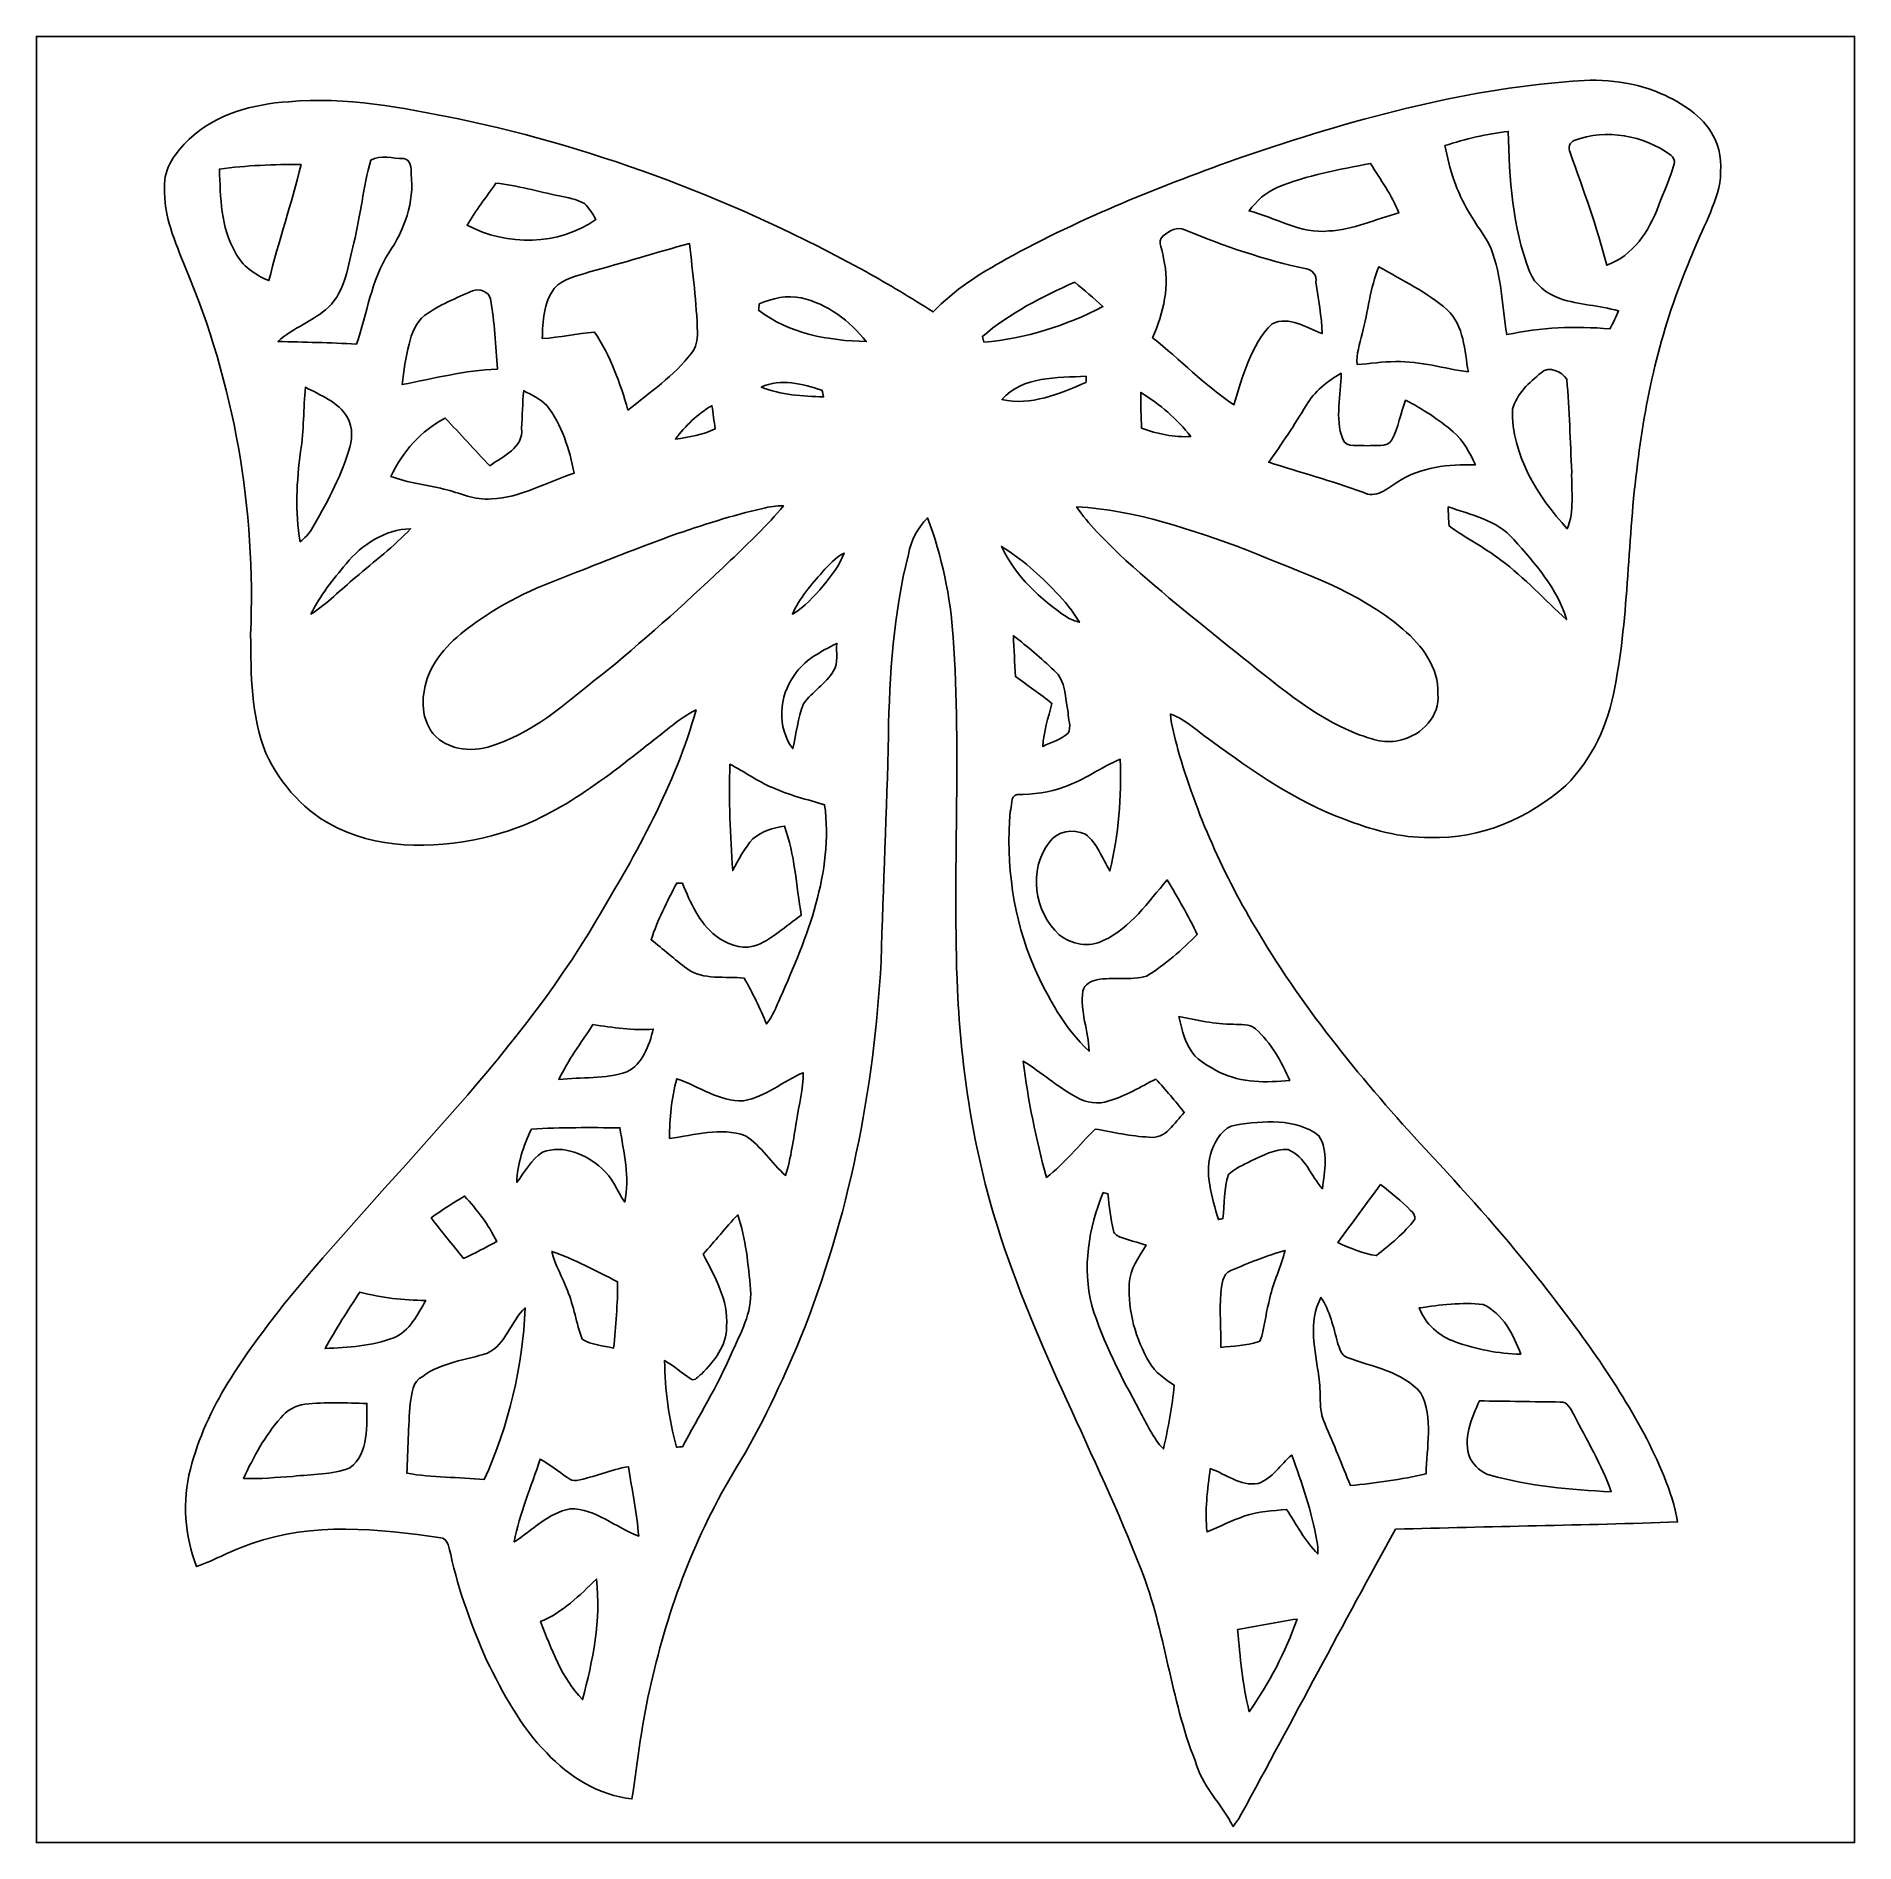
# Model space of a CAD drawing. Header units: centimetres. Extents: x -16.8 to 16.8, y -16.7 to 16.7.
import ezdxf

# ---------------------------------------------------------------- set-up
doc = ezdxf.new("R2010")
doc.units = ezdxf.units.CM
doc.header["$MEASUREMENT"] = 0
doc.layers.add('Layer 1', color=7, linetype='Continuous')

msp = doc.modelspace()

# ---------------------------------------------------------------- linework, layer by layer
at = {"layer": 'Layer 1', "color": 7}
for points, knots in [([(-16.77458, 16.66875), (-16.77458, 16.66875), (16.77458, 16.66875), (16.77458, 16.66875), (16.77458, 16.66875), (16.77458, 16.66875), (16.77458, -16.66875), (16.77458, -16.66875), (16.77458, -16.66875), (16.77458, -16.66875), (-16.77458, -16.66875), (-16.77458, -16.66875), (-16.77458, -16.66875), (-16.77458, -16.66875), (-16.77458, 16.66875), (-16.77458, 16.66875), (-16.77458, 16.66875), (-16.77458, 16.66875), (-16.77458, 16.66875), (-16.77458, 16.66875)], [0, 0, 0, 0, 0.16666667, 0.16666667, 0.16666667, 0.16666667, 0.33333333, 0.33333333, 0.33333333, 0.33333333, 0.5, 0.5, 0.5, 0.5, 0.66666667, 0.66666667, 0.66666667, 0.66666667, 1, 1, 1, 1]), ([(11.56935, 15.83902), (9.48514, 15.68521), (7.45666, 15.11759), (5.4864, 14.44625), (5.4864, 14.44625), (3.9938, 13.91391), (2.51389, 13.32865), (1.1243, 12.56171), (1.1243, 12.56171), (0.63817, 12.28901), (0.15769, 11.99056), (-0.22931, 11.58346), (-0.22931, 11.58346), (-0.63359, 11.84451), (-1.04916, 12.08793), (-1.4672, 12.32606), (-1.4672, 12.32606), (-3.82094, 13.61793), (-6.35494, 14.59054), (-8.98313, 15.14651), (-8.98313, 15.14651), (-10.01324, 15.35148), (-11.06135, 15.55821), (-12.11686, 15.46225), (-12.11686, 15.46225), (-12.77761, 15.41886), (-13.46623, 15.23824), (-13.95695, 14.76834), (-13.95695, 14.76834), (-14.19648, 14.5348), (-14.4339, 14.23705), (-14.4085, 13.88181), (-14.4085, 13.88181), (-14.43249, 13.35969), (-14.21201, 12.87392), (-14.02362, 12.39908), (-14.02362, 12.39908), (-13.12157, 10.26936), (-12.72081, 7.93609), (-12.82136, 5.62681), (-12.82136, 5.62681), (-12.81465, 4.89373), (-12.81677, 4.13314), (-12.5409, 3.44099), (-12.5409, 3.44099), (-12.26679, 2.84939), (-11.80324, 2.33468), (-11.20951, 2.05387), (-11.20951, 2.05387), (-10.32722, 1.63442), (-9.30204, 1.67887), (-8.3753, 1.91523), (-8.3753, 1.91523), (-7.25276, 2.19851), (-6.32848, 2.93335), (-5.43772, 3.63855), (-5.43772, 3.63855), (-5.1629, 3.8421), (-4.91102, 4.08446), (-4.60269, 4.23862), (-4.60269, 4.23862), (-4.98616, 2.85327), (-5.70195, 1.59314), (-6.43467, 0.36759), (-6.43467, 0.36759), (-7.99148, -2.29306), (-10.30182, -4.37515), (-12.2241, -6.75534), (-12.2241, -6.75534), (-12.93424, -7.66904), (-13.65074, -8.63494), (-13.93084, -9.77829), (-13.93084, -9.77829), (-14.09206, -10.36708), (-14.03244, -11.00455), (-13.81972, -11.57252), (-13.81972, -11.57252), (-13.47188, -11.45011), (-13.1505, -11.26243), (-12.79878, -11.14989), (-12.79878, -11.14989), (-11.67836, -10.75055), (-10.46268, -10.87332), (-9.31016, -11.04512), (-9.31016, -11.04512), (-9.16376, -11.05888), (-9.16728, -11.25149), (-9.12707, -11.35168), (-9.12707, -11.35168), (-8.98772, -12.02619), (-8.73972, -12.67248), (-8.46631, -13.3029), (-8.46631, -13.3029), (-8.16363, -13.91144), (-7.84013, -14.52598), (-7.35859, -15.01387), (-7.35859, -15.01387), (-6.94231, -15.45378), (-6.39833, -15.79845), (-5.7852, -15.86124), (-5.7852, -15.86124), (-5.67584, -15.14828), (-5.60423, -14.42826), (-5.43031, -13.72658), (-5.43031, -13.72658), (-5.11704, -12.33241), (-4.60657, -10.97774), (-3.86398, -9.75395), (-3.86398, -9.75395), (-3.39055, -8.99301), (-3.02366, -8.17245), (-2.6737, -7.34942), (-2.6737, -7.34942), (-1.78647, -5.14209), (-1.31339, -2.77707), (-1.18957, -0.40464), (-1.18957, -0.40464), (-1.149, 0.98672), (-1.08268, 2.37702), (-1.05304, 3.76837), (-1.05304, 3.76837), (-1.03646, 4.88915), (-0.95532, 6.01733), (-0.68545, 7.10847), (-0.68545, 7.10847), (-0.63324, 7.35894), (-0.51823, 7.60377), (-0.3302, 7.78087), (-0.3302, 7.78087), (-0.06703, 7.0739), (0.09419, 6.3306), (0.14252, 5.57706), (0.14252, 5.57706), (0.2921, 3.41171), (0.12876, 1.24072), (0.22013, -0.92639), (0.22013, -0.92639), (0.2921, -2.41053), (0.51435, -3.89572), (0.96379, -5.31424), (0.96379, -5.31424), (1.64924, -7.49829), (2.78201, -9.50101), (3.60927, -11.62861), (3.60927, -11.62861), (4.05906, -12.76914), (4.15043, -14.01198), (4.6041, -15.1511), (4.6041, -15.1511), (4.72334, -15.61888), (5.09482, -15.95049), (5.30613, -16.37277), (5.30613, -16.37277), (5.36011, -16.29939), (5.41196, -16.22425), (5.45677, -16.14523), (5.45677, -16.14523), (6.40927, -14.39369), (7.33672, -12.62839), (8.30404, -10.88496), (8.30404, -10.88496), (10.03864, -10.83028), (11.77466, -10.8137), (13.50927, -10.74914), (13.50927, -10.74914), (13.40802, -10.17235), (13.1505, -9.63965), (12.88979, -9.12072), (12.88979, -9.12072), (12.32112, -8.06979), (11.61097, -7.10283), (10.86838, -6.16938), (10.86838, -6.16938), (10.2362, -5.37245), (9.55075, -4.62033), (8.86037, -3.87456), (8.86037, -3.87456), (7.7156, -2.63596), (6.64245, -1.32151), (5.77215, 0.12629), (5.77215, 0.12629), (5.13327, 1.18322), (4.62703, 2.32198), (4.28766, 3.50943), (4.28766, 3.50943), (4.23086, 3.72392), (4.16913, 3.93876), (4.15114, 4.16066), (4.15114, 4.16066), (4.44324, 4.05377), (4.66866, 3.82587), (4.92125, 3.65196), (4.92125, 3.65196), (5.67866, 3.10162), (6.4583, 2.55376), (7.34236, 2.22567), (7.34236, 2.22567), (7.85319, 2.02988), (8.38976, 1.87008), (8.94292, 1.88419), (8.94292, 1.88419), (9.86437, 1.84503), (10.76254, 2.2412), (11.44587, 2.84163), (11.44587, 2.84163), (11.93482, 3.32423), (12.23222, 3.97969), (12.34899, 4.65138), (12.34899, 4.65138), (12.61463, 6.01416), (12.58323, 7.41257), (12.7702, 8.78558), (12.7702, 8.78558), (12.9226, 10.07322), (13.22705, 11.34886), (13.73646, 12.54337), (13.73646, 12.54337), (13.91214, 13.02103), (14.18308, 13.46306), (14.28785, 13.96506), (14.28785, 13.96506), (14.31325, 14.23106), (14.32701, 14.51998), (14.19895, 14.76375), (14.19895, 14.76375), (14.02397, 15.14898), (13.65532, 15.40404), (13.28208, 15.57549), (13.28208, 15.57549), (12.7508, 15.82667), (12.15002, 15.89617), (11.56935, 15.83902)], [0, 0, 0, 0, 0.01694915, 0.01694915, 0.01694915, 0.01694915, 0.03389831, 0.03389831, 0.03389831, 0.03389831, 0.05084746, 0.05084746, 0.05084746, 0.05084746, 0.06779661, 0.06779661, 0.06779661, 0.06779661, 0.08474576, 0.08474576, 0.08474576, 0.08474576, 0.10169492, 0.10169492, 0.10169492, 0.10169492, 0.11864407, 0.11864407, 0.11864407, 0.11864407, 0.13559322, 0.13559322, 0.13559322, 0.13559322, 0.15254237, 0.15254237, 0.15254237, 0.15254237, 0.16949153, 0.16949153, 0.16949153, 0.16949153, 0.18644068, 0.18644068, 0.18644068, 0.18644068, 0.20338983, 0.20338983, 0.20338983, 0.20338983, 0.22033898, 0.22033898, 0.22033898, 0.22033898, 0.23728814, 0.23728814, 0.23728814, 0.23728814, 0.25423729, 0.25423729, 0.25423729, 0.25423729, 0.27118644, 0.27118644, 0.27118644, 0.27118644, 0.28813559, 0.28813559, 0.28813559, 0.28813559, 0.30508475, 0.30508475, 0.30508475, 0.30508475, 0.3220339, 0.3220339, 0.3220339, 0.3220339, 0.33898305, 0.33898305, 0.33898305, 0.33898305, 0.3559322, 0.3559322, 0.3559322, 0.3559322, 0.37288136, 0.37288136, 0.37288136, 0.37288136, 0.38983051, 0.38983051, 0.38983051, 0.38983051, 0.40677966, 0.40677966, 0.40677966, 0.40677966, 0.42372881, 0.42372881, 0.42372881, 0.42372881, 0.44067797, 0.44067797, 0.44067797, 0.44067797, 0.45762712, 0.45762712, 0.45762712, 0.45762712, 0.47457627, 0.47457627, 0.47457627, 0.47457627, 0.49152542, 0.49152542, 0.49152542, 0.49152542, 0.50847458, 0.50847458, 0.50847458, 0.50847458, 0.52542373, 0.52542373, 0.52542373, 0.52542373, 0.54237288, 0.54237288, 0.54237288, 0.54237288, 0.55932203, 0.55932203, 0.55932203, 0.55932203, 0.57627119, 0.57627119, 0.57627119, 0.57627119, 0.59322034, 0.59322034, 0.59322034, 0.59322034, 0.61016949, 0.61016949, 0.61016949, 0.61016949, 0.62711864, 0.62711864, 0.62711864, 0.62711864, 0.6440678, 0.6440678, 0.6440678, 0.6440678, 0.66101695, 0.66101695, 0.66101695, 0.66101695, 0.6779661, 0.6779661, 0.6779661, 0.6779661, 0.69491525, 0.69491525, 0.69491525, 0.69491525, 0.71186441, 0.71186441, 0.71186441, 0.71186441, 0.72881356, 0.72881356, 0.72881356, 0.72881356, 0.74576271, 0.74576271, 0.74576271, 0.74576271, 0.76271186, 0.76271186, 0.76271186, 0.76271186, 0.77966102, 0.77966102, 0.77966102, 0.77966102, 0.79661017, 0.79661017, 0.79661017, 0.79661017, 0.81355932, 0.81355932, 0.81355932, 0.81355932, 0.83050847, 0.83050847, 0.83050847, 0.83050847, 0.84745763, 0.84745763, 0.84745763, 0.84745763, 0.86440678, 0.86440678, 0.86440678, 0.86440678, 0.88135593, 0.88135593, 0.88135593, 0.88135593, 0.89830508, 0.89830508, 0.89830508, 0.89830508, 0.91525424, 0.91525424, 0.91525424, 0.91525424, 0.93220339, 0.93220339, 0.93220339, 0.93220339, 0.94915254, 0.94915254, 0.94915254, 0.94915254, 0.96610169, 0.96610169, 0.96610169, 0.96610169, 1, 1, 1, 1]), ([(9.21385, 14.65192), (9.59344, 14.77716), (9.98573, 14.86535), (10.3826, 14.91403), (10.3826, 14.91403), (10.40271, 14.04197), (10.45916, 13.1505), (10.77701, 12.32852), (10.77701, 12.32852), (10.87155, 12.08229), (11.09804, 11.9193), (11.33651, 11.82864), (11.33651, 11.82864), (11.68788, 11.71328), (12.06394, 11.70376), (12.41813, 11.60145), (12.41813, 11.60145), (12.37156, 11.48821), (12.31829, 11.37779), (12.25973, 11.27019), (12.25973, 11.27019), (11.62297, 11.32452), (10.98268, 11.297), (10.35685, 11.16365), (10.35685, 11.16365), (10.26936, 11.69317), (10.26513, 12.24315), (10.06651, 12.74868), (10.06651, 12.74868), (9.95962, 12.9921), (9.78217, 13.19495), (9.65482, 13.42672), (9.65482, 13.42672), (9.42693, 13.80067), (9.29816, 14.22471), (9.21385, 14.65192)], [0, 0, 0, 0, 0.1, 0.1, 0.1, 0.1, 0.2, 0.2, 0.2, 0.2, 0.3, 0.3, 0.3, 0.3, 0.4, 0.4, 0.4, 0.4, 0.5, 0.5, 0.5, 0.5, 0.6, 0.6, 0.6, 0.6, 0.7, 0.7, 0.7, 0.7, 0.8, 0.8, 0.8, 0.8, 1, 1, 1, 1]), ([(11.6011, 14.74893), (12.19165, 14.96695), (12.87956, 14.84595), (13.38192, 14.47518), (13.38192, 14.47518), (13.43166, 14.43637), (13.46588, 14.37746), (13.44436, 14.3129), (13.44436, 14.3129), (13.37557, 14.04726), (13.25069, 13.79961), (13.15649, 13.54243), (13.15649, 13.54243), (12.98434, 13.07677), (12.68942, 12.62239), (12.20188, 12.44388), (12.20188, 12.44388), (12.01984, 13.15226), (11.76972, 13.83877), (11.52384, 14.52598), (11.52384, 14.52598), (11.48221, 14.60782), (11.51714, 14.71083), (11.6011, 14.74893)], [0, 0, 0, 0, 0.14285714, 0.14285714, 0.14285714, 0.14285714, 0.28571429, 0.28571429, 0.28571429, 0.28571429, 0.42857143, 0.42857143, 0.42857143, 0.42857143, 0.57142857, 0.57142857, 0.57142857, 0.57142857, 0.71428571, 0.71428571, 0.71428571, 0.71428571, 1, 1, 1, 1]), ([(-10.60556, 14.38487), (-10.42211, 14.49141), (-10.19704, 14.41238), (-10.00019, 14.41168), (-10.00019, 14.41168), (-9.86296, 14.41203), (-9.85802, 14.21941), (-9.86084, 14.1291), (-9.86084, 14.1291), (-9.79417, 13.60876), (-9.98432, 13.09758), (-10.27218, 12.67213), (-10.27218, 12.67213), (-10.60344, 12.16272), (-10.66835, 11.54712), (-10.86908, 10.98621), (-10.86908, 10.98621), (-11.35133, 11.02007), (-11.83464, 11.02219), (-12.31724, 11.03877), (-12.31724, 11.03877), (-12.03537, 11.29171), (-11.66283, 11.41024), (-11.38696, 11.66918), (-11.38696, 11.66918), (-11.06029, 11.97716), (-11.02678, 12.44847), (-10.91777, 12.8584), (-10.91777, 12.8584), (-10.78865, 13.36216), (-10.74596, 13.88463), (-10.60556, 14.38487)], [0, 0, 0, 0, 0.11111111, 0.11111111, 0.11111111, 0.11111111, 0.22222222, 0.22222222, 0.22222222, 0.22222222, 0.33333333, 0.33333333, 0.33333333, 0.33333333, 0.44444444, 0.44444444, 0.44444444, 0.44444444, 0.55555556, 0.55555556, 0.55555556, 0.55555556, 0.66666667, 0.66666667, 0.66666667, 0.66666667, 0.77777778, 0.77777778, 0.77777778, 0.77777778, 1, 1, 1, 1]), ([(-13.39744, 14.21871), (-12.89897, 14.28891), (-12.39414, 14.30302), (-11.89143, 14.3062), (-11.89143, 14.3062), (-12.06253, 13.58406), (-12.30736, 12.88097), (-12.48445, 12.1599), (-12.48445, 12.1599), (-12.73669, 12.26608), (-12.98011, 12.43083), (-13.10464, 12.68271), (-13.10464, 12.68271), (-13.37592, 13.14415), (-13.37486, 13.70083), (-13.39744, 14.21871)], [0, 0, 0, 0, 0.2, 0.2, 0.2, 0.2, 0.4, 0.4, 0.4, 0.4, 0.6, 0.6, 0.6, 0.6, 1, 1, 1, 1]), ([(6.12175, 13.87934), (6.66997, 14.11041), (7.26264, 14.2053), (7.84225, 14.32419), (7.84225, 14.32419), (8.02499, 14.02609), (8.23419, 13.73893), (8.3626, 13.41155), (8.3626, 13.41155), (7.93432, 13.29796), (7.52087, 13.09582), (7.07178, 13.07677), (7.07178, 13.07677), (6.54685, 13.01609), (6.09282, 13.32971), (5.6007, 13.44789), (5.6007, 13.44789), (5.74005, 13.62816), (5.90762, 13.79185), (6.12175, 13.87934)], [0, 0, 0, 0, 0.16666667, 0.16666667, 0.16666667, 0.16666667, 0.33333333, 0.33333333, 0.33333333, 0.33333333, 0.5, 0.5, 0.5, 0.5, 0.66666667, 0.66666667, 0.66666667, 0.66666667, 1, 1, 1, 1]), ([(-8.29416, 13.95942), (-7.89905, 13.91814), (-7.51734, 13.80314), (-7.12929, 13.72482), (-7.12929, 13.72482), (-6.97159, 13.68707), (-6.80403, 13.66696), (-6.66221, 13.58265), (-6.66221, 13.58265), (-6.57366, 13.5001), (-6.51016, 13.39603), (-6.45125, 13.29161), (-6.45125, 13.29161), (-7.14022, 12.80195), (-8.08778, 12.79384), (-8.82685, 13.18189), (-8.82685, 13.18189), (-8.67269, 13.45636), (-8.47196, 13.70048), (-8.29416, 13.95942)], [0, 0, 0, 0, 0.16666667, 0.16666667, 0.16666667, 0.16666667, 0.33333333, 0.33333333, 0.33333333, 0.33333333, 0.5, 0.5, 0.5, 0.5, 0.66666667, 0.66666667, 0.66666667, 0.66666667, 1, 1, 1, 1]), ([(4.01496, 12.98751), (4.12785, 13.07183), (4.27461, 13.17025), (4.41643, 13.09723), (4.41643, 13.09723), (5.14315, 12.7949), (5.89209, 12.53984), (6.66291, 12.3758), (6.66291, 12.3758), (6.77827, 12.35851), (6.85271, 12.25585), (6.83577, 12.13238), (6.83577, 12.13238), (6.8774, 11.81664), (6.94055, 11.50161), (6.95219, 11.1827), (6.95219, 11.1827), (6.65939, 11.28924), (6.34541, 11.51149), (6.02615, 11.36544), (6.02615, 11.36544), (5.62857, 10.96222), (5.48287, 10.39389), (5.32095, 9.86896), (5.32095, 9.86896), (4.78049, 10.22879), (4.33141, 10.70539), (3.82199, 11.10544), (3.82199, 11.10544), (4.02096, 11.56194), (4.14726, 12.07629), (4.02308, 12.57053), (4.02308, 12.57053), (4.02661, 12.70035), (3.88902, 12.87956), (4.01496, 12.98751)], [0, 0, 0, 0, 0.1, 0.1, 0.1, 0.1, 0.2, 0.2, 0.2, 0.2, 0.3, 0.3, 0.3, 0.3, 0.4, 0.4, 0.4, 0.4, 0.5, 0.5, 0.5, 0.5, 0.6, 0.6, 0.6, 0.6, 0.7, 0.7, 0.7, 0.7, 0.8, 0.8, 0.8, 0.8, 1, 1, 1, 1]), ([(-6.56802, 12.32182), (-5.9503, 12.48551), (-5.3407, 12.67848), (-4.72405, 12.8457), (-4.72405, 12.8457), (-4.66372, 12.29889), (-4.59352, 11.75173), (-4.57518, 11.2014), (-4.57518, 11.2014), (-4.5847, 11.06981), (-4.59352, 10.92659), (-4.68454, 10.82252), (-4.68454, 10.82252), (-5.0098, 10.40553), (-5.45006, 10.10003), (-5.85858, 9.77159), (-5.85858, 9.77159), (-6.00146, 10.27536), (-6.18384, 10.77172), (-6.47594, 11.20987), (-6.47594, 11.20987), (-6.79873, 11.17953), (-7.11764, 11.11673), (-7.44044, 11.08922), (-7.44044, 11.08922), (-7.43126, 11.40742), (-7.41574, 11.75067), (-7.21889, 12.01702), (-7.21889, 12.01702), (-7.0545, 12.20223), (-6.79274, 12.24386), (-6.56802, 12.32182)], [0, 0, 0, 0, 0.11111111, 0.11111111, 0.11111111, 0.11111111, 0.22222222, 0.22222222, 0.22222222, 0.22222222, 0.33333333, 0.33333333, 0.33333333, 0.33333333, 0.44444444, 0.44444444, 0.44444444, 0.44444444, 0.55555556, 0.55555556, 0.55555556, 0.55555556, 0.66666667, 0.66666667, 0.66666667, 0.66666667, 0.77777778, 0.77777778, 0.77777778, 0.77777778, 1, 1, 1, 1]), ([(7.68703, 11.18094), (7.79886, 11.59087), (7.83096, 12.02196), (7.99712, 12.41566), (7.99712, 12.41566), (8.42433, 12.16413), (8.88365, 11.95141), (9.25795, 11.62085), (9.25795, 11.62085), (9.57474, 11.32487), (9.5698, 10.8712), (9.64777, 10.47856), (9.64777, 10.47856), (9.19974, 10.53077), (8.76335, 10.67999), (8.30827, 10.66624), (8.30827, 10.66624), (8.06944, 10.66624), (7.83378, 10.62637), (7.59672, 10.61014), (7.59672, 10.61014), (7.57414, 10.80453), (7.64646, 10.99326), (7.68703, 11.18094)], [0, 0, 0, 0, 0.14285714, 0.14285714, 0.14285714, 0.14285714, 0.28571429, 0.28571429, 0.28571429, 0.28571429, 0.42857143, 0.42857143, 0.42857143, 0.42857143, 0.57142857, 0.57142857, 0.57142857, 0.57142857, 0.71428571, 0.71428571, 0.71428571, 0.71428571, 1, 1, 1, 1]), ([(0.68263, 11.13155), (1.18674, 11.56017), (1.78188, 11.86498), (2.38407, 12.13132), (2.38407, 12.13132), (2.56046, 11.98598), (2.73403, 11.8364), (2.90371, 11.68259), (2.90371, 11.68259), (2.22497, 11.32593), (1.47285, 11.09098), (0.70732, 11.02536), (0.70732, 11.02536), (0.70132, 11.05182), (0.68897, 11.10509), (0.68263, 11.13155)], [0, 0, 0, 0, 0.2, 0.2, 0.2, 0.2, 0.4, 0.4, 0.4, 0.4, 0.6, 0.6, 0.6, 0.6, 1, 1, 1, 1]), ([(-8.7249, 11.96975), (-8.60566, 12.02831), (-8.41904, 11.95776), (-8.39505, 11.82264), (-8.39505, 11.82264), (-8.31603, 11.39578), (-8.29945, 10.96045), (-8.26911, 10.5283), (-8.26911, 10.5283), (-8.86495, 10.50537), (-9.44033, 10.35367), (-10.02242, 10.24255), (-10.02242, 10.24255), (-10.00513, 10.49479), (-9.95186, 10.74349), (-9.89753, 10.98973), (-9.89753, 10.98973), (-9.8492, 11.18447), (-9.77971, 11.39296), (-9.61002, 11.51537), (-9.61002, 11.51537), (-9.34085, 11.71187), (-9.03041, 11.84063), (-8.7249, 11.96975)], [0, 0, 0, 0, 0.14285714, 0.14285714, 0.14285714, 0.14285714, 0.28571429, 0.28571429, 0.28571429, 0.28571429, 0.42857143, 0.42857143, 0.42857143, 0.42857143, 0.57142857, 0.57142857, 0.57142857, 0.57142857, 0.71428571, 0.71428571, 0.71428571, 0.71428571, 1, 1, 1, 1]), ([(-3.43535, 11.72951), (-3.19299, 11.83252), (-2.92523, 11.90378), (-2.661, 11.83993), (-2.661, 11.83993), (-2.17805, 11.73515), (-1.76389, 11.4173), (-1.46332, 11.03524), (-1.46332, 11.03524), (-2.15477, 11.05429), (-2.89031, 11.176), (-3.4477, 11.61591), (-3.4477, 11.61591), (-3.44452, 11.64414), (-3.43853, 11.70093), (-3.43535, 11.72951)], [0, 0, 0, 0, 0.2, 0.2, 0.2, 0.2, 0.4, 0.4, 0.4, 0.4, 0.6, 0.6, 0.6, 0.6, 1, 1, 1, 1]), ([(6.6548, 9.85767), (6.80508, 10.11449), (7.04144, 10.30499), (7.29756, 10.44998), (7.29756, 10.44998), (7.30532, 10.04605), (7.17409, 9.62589), (7.33143, 9.23607), (7.33143, 9.23607), (7.39669, 9.05722), (7.63834, 9.13871), (7.77875, 9.1126), (7.77875, 9.1126), (7.92162, 9.138), (8.14387, 9.06674), (8.23701, 9.2202), (8.23701, 9.2202), (8.35342, 9.45127), (8.39929, 9.71021), (8.48889, 9.95221), (8.48889, 9.95221), (8.80427, 9.79417), (9.09955, 9.59697), (9.36872, 9.36872), (9.36872, 9.36872), (9.55887, 9.21032), (9.67352, 8.98278), (9.77724, 8.76159), (9.77724, 8.76159), (9.28511, 8.7697), (8.76617, 8.72596), (8.34496, 8.44621), (8.34496, 8.44621), (8.15516, 8.32414), (7.94067, 8.12306), (7.69761, 8.25676), (7.69761, 8.25676), (7.12576, 8.45926), (6.54297, 8.62718), (5.96406, 8.8071), (5.96406, 8.8071), (6.20607, 9.14929), (6.43996, 9.49748), (6.6548, 9.85767)], [0, 0, 0, 0, 0.08333333, 0.08333333, 0.08333333, 0.08333333, 0.16666667, 0.16666667, 0.16666667, 0.16666667, 0.25, 0.25, 0.25, 0.25, 0.33333333, 0.33333333, 0.33333333, 0.33333333, 0.41666667, 0.41666667, 0.41666667, 0.41666667, 0.5, 0.5, 0.5, 0.5, 0.58333333, 0.58333333, 0.58333333, 0.58333333, 0.66666667, 0.66666667, 0.66666667, 0.66666667, 0.75, 0.75, 0.75, 0.75, 0.83333333, 0.83333333, 0.83333333, 0.83333333, 1, 1, 1, 1]), ([(10.9915, 10.46021), (11.13402, 10.59709), (11.36932, 10.48067), (11.46351, 10.34027), (11.46351, 10.34027), (11.51255, 9.77018), (11.52701, 9.19727), (11.55453, 8.62577), (11.55453, 8.62577), (11.54465, 8.27864), (11.60921, 7.91069), (11.47198, 7.58014), (11.47198, 7.58014), (10.92094, 8.18268), (10.44399, 8.94539), (10.46127, 9.78888), (10.46127, 9.78888), (10.54065, 10.0711), (10.77031, 10.281), (10.9915, 10.46021)], [0, 0, 0, 0, 0.16666667, 0.16666667, 0.16666667, 0.16666667, 0.33333333, 0.33333333, 0.33333333, 0.33333333, 0.5, 0.5, 0.5, 0.5, 0.66666667, 0.66666667, 0.66666667, 0.66666667, 1, 1, 1, 1]), ([(-11.81135, 10.19351), (-11.53266, 10.04429), (-11.20458, 9.92082), (-11.03524, 9.63718), (-11.03524, 9.63718), (-10.93117, 9.44633), (-10.93752, 9.20891), (-11.01443, 9.00959), (-11.01443, 9.00959), (-11.17424, 8.49947), (-11.43, 8.02816), (-11.69599, 7.56744), (-11.69599, 7.56744), (-11.74962, 7.47748), (-11.82758, 7.40551), (-11.90978, 7.34201), (-11.90978, 7.34201), (-12.00609, 7.8934), (-11.97222, 8.45644), (-11.89814, 9.00818), (-11.89814, 9.00818), (-11.83887, 9.40082), (-11.84593, 9.79911), (-11.81135, 10.19351)], [0, 0, 0, 0, 0.14285714, 0.14285714, 0.14285714, 0.14285714, 0.28571429, 0.28571429, 0.28571429, 0.28571429, 0.42857143, 0.42857143, 0.42857143, 0.42857143, 0.57142857, 0.57142857, 0.57142857, 0.57142857, 0.71428571, 0.71428571, 0.71428571, 0.71428571, 1, 1, 1, 1]), ([(-7.78193, 10.1279), (-7.63552, 10.04746), (-7.47783, 9.97656), (-7.35753, 9.85802), (-7.35753, 9.85802), (-7.07319, 9.49854), (-6.9409, 9.04699), (-6.8513, 8.6046), (-6.8513, 8.6046), (-7.35894, 8.44515), (-7.83484, 8.14952), (-8.37777, 8.13117), (-8.37777, 8.13117), (-8.68468, 8.10013), (-8.96444, 8.24583), (-9.25548, 8.31286), (-9.25548, 8.31286), (-9.58003, 8.39717), (-9.91976, 8.42433), (-10.23338, 8.54781), (-10.23338, 8.54781), (-10.01924, 9.00007), (-9.67846, 9.39059), (-9.23043, 9.62272), (-9.23043, 9.62272), (-8.95244, 9.33379), (-8.69068, 9.03005), (-8.40987, 8.7436), (-8.40987, 8.7436), (-8.16998, 8.91646), (-7.77804, 9.0738), (-7.8232, 9.43681), (-7.8232, 9.43681), (-7.80662, 9.66717), (-7.80627, 9.89824), (-7.78193, 10.1279)], [0, 0, 0, 0, 0.1, 0.1, 0.1, 0.1, 0.2, 0.2, 0.2, 0.2, 0.3, 0.3, 0.3, 0.3, 0.4, 0.4, 0.4, 0.4, 0.5, 0.5, 0.5, 0.5, 0.6, 0.6, 0.6, 0.6, 0.7, 0.7, 0.7, 0.7, 0.8, 0.8, 0.8, 0.8, 1, 1, 1, 1]), ([(-3.39972, 10.19316), (-3.04271, 10.36673), (-2.63631, 10.25454), (-2.2793, 10.13566), (-2.2793, 10.13566), (-2.26942, 10.09509), (-2.25954, 10.05417), (-2.25002, 10.0136), (-2.25002, 10.0136), (-2.63666, 10.03053), (-3.03601, 10.04711), (-3.39972, 10.19316)], [0, 0, 0, 0, 0.25, 0.25, 0.25, 0.25, 0.5, 0.5, 0.5, 0.5, 1, 1, 1, 1]), ([(1.03752, 9.96527), (1.43016, 10.39989), (2.05916, 10.37026), (2.59397, 10.3946), (2.59397, 10.3946), (2.59362, 10.36602), (2.59256, 10.30887), (2.59186, 10.2803), (2.59186, 10.2803), (2.10361, 10.07039), (1.57903, 9.84567), (1.03752, 9.96527)], [0, 0, 0, 0, 0.25, 0.25, 0.25, 0.25, 0.5, 0.5, 0.5, 0.5, 1, 1, 1, 1]), ([(3.60574, 10.09615), (3.95429, 9.87884), (4.27249, 9.60861), (4.52649, 9.28441), (4.52649, 9.28441), (4.21675, 9.25971), (3.90913, 9.33485), (3.61809, 9.43434), (3.61809, 9.43434), (3.61315, 9.65482), (3.59339, 9.87566), (3.60574, 10.09615)], [0, 0, 0, 0, 0.25, 0.25, 0.25, 0.25, 0.5, 0.5, 0.5, 0.5, 1, 1, 1, 1]), ([(-4.98334, 9.23325), (-4.79813, 9.47667), (-4.57764, 9.70174), (-4.30848, 9.85132), (-4.30848, 9.85132), (-4.29225, 9.7095), (-4.27143, 9.56663), (-4.24815, 9.42516), (-4.24815, 9.42516), (-4.47887, 9.3151), (-4.73322, 9.27241), (-4.98334, 9.23325)], [0, 0, 0, 0, 0.25, 0.25, 0.25, 0.25, 0.5, 0.5, 0.5, 0.5, 1, 1, 1, 1]), ([(-3.36903, 7.95726), (-3.24556, 7.98901), (-3.11785, 8.00735), (-2.99014, 8.00664), (-2.99014, 8.00664), (-3.28189, 7.64081), (-3.63291, 7.32684), (-3.96452, 6.99805), (-3.96452, 6.99805), (-4.69935, 6.29638), (-5.4543, 5.61552), (-6.23782, 4.96888), (-6.23782, 4.96888), (-6.89081, 4.46934), (-7.50076, 3.8675), (-8.29628, 3.6001), (-8.29628, 3.6001), (-8.68151, 3.44699), (-9.17258, 3.46957), (-9.45868, 3.80471), (-9.45868, 3.80471), (-9.6968, 4.10528), (-9.67423, 4.5406), (-9.53664, 4.88068), (-9.53664, 4.88068), (-9.35743, 5.32906), (-8.97255, 5.63951), (-8.58732, 5.9055), (-8.58732, 5.9055), (-8.00911, 6.3179), (-7.34342, 6.57719), (-6.68302, 6.82519), (-6.68302, 6.82519), (-5.59753, 7.25452), (-4.50956, 7.69479), (-3.36903, 7.95726)], [0, 0, 0, 0, 0.1, 0.1, 0.1, 0.1, 0.2, 0.2, 0.2, 0.2, 0.3, 0.3, 0.3, 0.3, 0.4, 0.4, 0.4, 0.4, 0.5, 0.5, 0.5, 0.5, 0.6, 0.6, 0.6, 0.6, 0.7, 0.7, 0.7, 0.7, 0.8, 0.8, 0.8, 0.8, 1, 1, 1, 1]), ([(2.42006, 7.98654), (3.50767, 7.92409), (4.55189, 7.56179), (5.56648, 7.18749), (5.56648, 7.18749), (6.55567, 6.76734), (7.61506, 6.44313), (8.44127, 5.72523), (8.44127, 5.72523), (8.79299, 5.42678), (9.10308, 5.01897), (9.08685, 4.53319), (9.08685, 4.53319), (9.12354, 4.13279), (8.79263, 3.77014), (8.4134, 3.68794), (8.4134, 3.68794), (8.1407, 3.59445), (7.86095, 3.69711), (7.60448, 3.79166), (7.60448, 3.79166), (6.74723, 4.12468), (6.05861, 4.75086), (5.34705, 5.31248), (5.34705, 5.31248), (4.62139, 5.90127), (3.88479, 6.47876), (3.20111, 7.11694), (3.20111, 7.11694), (2.92417, 7.39034), (2.6349, 7.65951), (2.42006, 7.98654)], [0, 0, 0, 0, 0.11111111, 0.11111111, 0.11111111, 0.11111111, 0.22222222, 0.22222222, 0.22222222, 0.22222222, 0.33333333, 0.33333333, 0.33333333, 0.33333333, 0.44444444, 0.44444444, 0.44444444, 0.44444444, 0.55555556, 0.55555556, 0.55555556, 0.55555556, 0.66666667, 0.66666667, 0.66666667, 0.66666667, 0.77777778, 0.77777778, 0.77777778, 0.77777778, 1, 1, 1, 1]), ([(9.27171, 7.98548), (9.69716, 7.83766), (10.1787, 7.74206), (10.48526, 7.38117), (10.48526, 7.38117), (10.87931, 6.94231), (11.28571, 6.47912), (11.46034, 5.90409), (11.46034, 5.90409), (11.04971, 6.26286), (10.69093, 6.68091), (10.24749, 7.00158), (10.24749, 7.00158), (9.94516, 7.23724), (9.60014, 7.40798), (9.29146, 7.63411), (9.29146, 7.63411), (9.28299, 7.75194), (9.277, 7.868), (9.27171, 7.98548)], [0, 0, 0, 0, 0.16666667, 0.16666667, 0.16666667, 0.16666667, 0.33333333, 0.33333333, 0.33333333, 0.33333333, 0.5, 0.5, 0.5, 0.5, 0.66666667, 0.66666667, 0.66666667, 0.66666667, 1, 1, 1, 1]), ([(-11.06135, 6.93385), (-10.76713, 7.29086), (-10.34239, 7.56779), (-9.86861, 7.58155), (-9.86861, 7.58155), (-10.17658, 7.24994), (-10.54206, 6.98041), (-10.88284, 6.68443), (-10.88284, 6.68443), (-11.15695, 6.45795), (-11.40566, 6.19866), (-11.70728, 6.00675), (-11.70728, 6.00675), (-11.53971, 6.34541), (-11.303, 6.64563), (-11.06135, 6.93385)], [0, 0, 0, 0, 0.2, 0.2, 0.2, 0.2, 0.4, 0.4, 0.4, 0.4, 0.6, 0.6, 0.6, 0.6, 1, 1, 1, 1]), ([(-2.26836, 6.78392), (-2.14983, 6.91409), (-2.03165, 7.05062), (-1.87254, 7.13281), (-1.87254, 7.13281), (-1.9498, 6.90316), (-2.1082, 6.71371), (-2.25672, 6.52639), (-2.25672, 6.52639), (-2.42746, 6.33518), (-2.59644, 6.13093), (-2.82434, 6.00498), (-2.82434, 6.00498), (-2.69487, 6.29991), (-2.48109, 6.54614), (-2.26836, 6.78392)], [0, 0, 0, 0, 0.2, 0.2, 0.2, 0.2, 0.4, 0.4, 0.4, 0.4, 0.6, 0.6, 0.6, 0.6, 1, 1, 1, 1]), ([(1.03223, 7.25382), (1.41005, 7.02874), (1.7332, 6.72606), (2.03835, 6.41279), (2.03835, 6.41279), (2.2031, 6.24487), (2.35338, 6.06108), (2.46944, 5.85576), (2.46944, 5.85576), (2.39148, 5.88081), (2.31175, 5.90268), (2.2419, 5.94642), (2.2419, 5.94642), (1.74625, 6.2805), (1.29328, 6.70772), (1.03223, 7.25382)], [0, 0, 0, 0, 0.2, 0.2, 0.2, 0.2, 0.4, 0.4, 0.4, 0.4, 0.6, 0.6, 0.6, 0.6, 1, 1, 1, 1]), ([(-2.79329, 4.87539), (-2.60985, 5.15938), (-2.29588, 5.31495), (-2.00448, 5.46453), (-2.00448, 5.46453), (-2.02918, 5.30049), (-1.96497, 5.10575), (-2.0641, 4.95829), (-2.0641, 4.95829), (-2.20909, 4.71946), (-2.46027, 4.57518), (-2.62043, 4.35116), (-2.62043, 4.35116), (-2.72909, 4.08799), (-2.74708, 3.79765), (-2.81834, 3.52354), (-2.81834, 3.52354), (-3.11079, 3.90984), (-3.07269, 4.49298), (-2.79329, 4.87539)], [0, 0, 0, 0, 0.16666667, 0.16666667, 0.16666667, 0.16666667, 0.33333333, 0.33333333, 0.33333333, 0.33333333, 0.5, 0.5, 0.5, 0.5, 0.66666667, 0.66666667, 0.66666667, 0.66666667, 1, 1, 1, 1]), ([(1.25413, 5.60564), (1.51589, 5.40702), (1.76565, 5.19254), (2.00201, 4.96464), (2.00201, 4.96464), (2.22991, 4.77732), (2.2038, 4.45417), (2.26201, 4.19276), (2.26201, 4.19276), (2.25743, 4.0707), (2.33186, 3.92395), (2.26201, 3.80753), (2.26201, 3.80753), (2.13113, 3.68723), (1.95051, 3.64137), (1.79458, 3.5627), (1.79458, 3.5627), (1.81257, 3.83364), (1.89442, 4.09504), (1.96497, 4.35575), (1.96497, 4.35575), (1.74943, 4.5339), (1.51553, 4.68736), (1.29117, 4.85387), (1.29117, 4.85387), (1.27776, 5.10434), (1.26153, 5.35481), (1.25413, 5.60564)], [0, 0, 0, 0, 0.125, 0.125, 0.125, 0.125, 0.25, 0.25, 0.25, 0.25, 0.375, 0.375, 0.375, 0.375, 0.5, 0.5, 0.5, 0.5, 0.625, 0.625, 0.625, 0.625, 0.75, 0.75, 0.75, 0.75, 1, 1, 1, 1]), ([(-3.97898, 3.23462), (-3.71299, 3.0988), (-3.46992, 2.91959), (-3.1937, 2.80423), (-3.1937, 2.80423), (-2.88466, 2.66559), (-2.55552, 2.58128), (-2.23061, 2.48814), (-2.23061, 2.48814), (-2.06304, 1.23543), (-2.55482, 0.04269), (-3.04941, -1.07703), (-3.04941, -1.07703), (-3.12103, -1.24319), (-3.18735, -1.41429), (-3.30129, -1.55716), (-3.30129, -1.55716), (-3.42583, -1.27071), (-3.55494, -0.98601), (-3.71299, -0.71649), (-3.71299, -0.71649), (-4.06471, -0.66746), (-4.46581, -0.76235), (-4.77026, -0.53658), (-4.77026, -0.53658), (-5.00098, -0.37218), (-5.207, -0.17674), (-5.43101, -0.00388), (-5.43101, -0.00388), (-5.31671, 0.36195), (-5.13115, 0.70062), (-4.9597, 1.0414), (-4.9597, 1.0414), (-4.93289, 1.04105), (-4.87962, 1.03999), (-4.85281, 1.03928), (-4.85281, 1.03928), (-4.70923, 0.68333), (-4.54554, 0.31397), (-4.24039, 0.06526), (-4.24039, 0.06526), (-4.04213, -0.07655), (-3.79342, -0.18274), (-3.54577, -0.12524), (-3.54577, -0.12524), (-3.20534, -0.01517), (-2.9524, 0.25365), (-2.66065, 0.44803), (-2.66065, 0.44803), (-2.7559, 0.9966), (-2.77848, 1.56669), (-2.97286, 2.09303), (-2.97286, 2.09303), (-3.17994, 2.06234), (-3.38878, 1.99425), (-3.55353, 1.86055), (-3.55353, 1.86055), (-3.71016, 1.68663), (-3.81635, 1.47708), (-3.92571, 1.27247), (-3.92571, 1.27247), (-3.97581, 1.9244), (-3.99627, 2.58092), (-3.97898, 3.23462)], [0, 0, 0, 0, 0.05882353, 0.05882353, 0.05882353, 0.05882353, 0.11764706, 0.11764706, 0.11764706, 0.11764706, 0.17647059, 0.17647059, 0.17647059, 0.17647059, 0.23529412, 0.23529412, 0.23529412, 0.23529412, 0.29411765, 0.29411765, 0.29411765, 0.29411765, 0.35294118, 0.35294118, 0.35294118, 0.35294118, 0.41176471, 0.41176471, 0.41176471, 0.41176471, 0.47058824, 0.47058824, 0.47058824, 0.47058824, 0.52941176, 0.52941176, 0.52941176, 0.52941176, 0.58823529, 0.58823529, 0.58823529, 0.58823529, 0.64705882, 0.64705882, 0.64705882, 0.64705882, 0.70588235, 0.70588235, 0.70588235, 0.70588235, 0.76470588, 0.76470588, 0.76470588, 0.76470588, 0.82352941, 0.82352941, 0.82352941, 0.82352941, 0.88235294, 0.88235294, 0.88235294, 0.88235294, 1, 1, 1, 1]), ([(2.19393, 2.81905), (2.5587, 2.94252), (2.86879, 3.17994), (3.22298, 3.32634), (3.22298, 3.32634), (3.25367, 2.63525), (3.19581, 1.93993), (3.03389, 1.26683), (3.03389, 1.26683), (2.89031, 1.49648), (2.80529, 1.77694), (2.58022, 1.94416), (2.58022, 1.94416), (2.35373, 2.0514), (2.06199, 2.00484), (1.91452, 1.78999), (1.91452, 1.78999), (1.52153, 1.2887), (1.63477, 0.50588), (2.09903, 0.08784), (2.09903, 0.08784), (2.32375, -0.08784), (2.65183, -0.15663), (2.91218, -0.01976), (2.91218, -0.01976), (3.41983, 0.21484), (3.7338, 0.69427), (4.09187, 1.0989), (4.09187, 1.0989), (4.28766, 0.77047), (4.47957, 0.43886), (4.64644, 0.09419), (4.64644, 0.09419), (4.35822, -0.18909), (4.0573, -0.46602), (3.71016, -0.67522), (3.71016, -0.67522), (3.41348, -0.76271), (3.09245, -0.68439), (2.79083, -0.74436), (2.79083, -0.74436), (2.68146, -0.76835), (2.56399, -0.8315), (2.53541, -0.94827), (2.53541, -0.94827), (2.47579, -1.32786), (2.64301, -1.68663), (2.65042, -2.06269), (2.65042, -2.06269), (2.19604, -1.63689), (1.89089, -1.07633), (1.6383, -0.51294), (1.6383, -0.51294), (1.24531, 0.38806), (1.11548, 1.38712), (1.19274, 2.36361), (1.19274, 2.36361), (1.23261, 2.44228), (1.18498, 2.65747), (1.32186, 2.67335), (1.32186, 2.67335), (1.61713, 2.68182), (1.91664, 2.70581), (2.19393, 2.81905)], [0, 0, 0, 0, 0.05882353, 0.05882353, 0.05882353, 0.05882353, 0.11764706, 0.11764706, 0.11764706, 0.11764706, 0.17647059, 0.17647059, 0.17647059, 0.17647059, 0.23529412, 0.23529412, 0.23529412, 0.23529412, 0.29411765, 0.29411765, 0.29411765, 0.29411765, 0.35294118, 0.35294118, 0.35294118, 0.35294118, 0.41176471, 0.41176471, 0.41176471, 0.41176471, 0.47058824, 0.47058824, 0.47058824, 0.47058824, 0.52941176, 0.52941176, 0.52941176, 0.52941176, 0.58823529, 0.58823529, 0.58823529, 0.58823529, 0.64705882, 0.64705882, 0.64705882, 0.64705882, 0.70588235, 0.70588235, 0.70588235, 0.70588235, 0.76470588, 0.76470588, 0.76470588, 0.76470588, 0.82352941, 0.82352941, 0.82352941, 0.82352941, 0.88235294, 0.88235294, 0.88235294, 0.88235294, 1, 1, 1, 1]), ([(-6.50558, -1.57057), (-6.13728, -1.62666), (-5.76474, -1.68487), (-5.39115, -1.65488), (-5.39115, -1.65488), (-5.46559, -1.95439), (-5.58976, -2.29411), (-5.87763, -2.4451), (-5.87763, -2.4451), (-6.28015, -2.57669), (-6.71654, -2.53753), (-7.13281, -2.58586), (-7.13281, -2.58586), (-6.9663, -2.22285), (-6.72147, -1.90394), (-6.50558, -1.57057)], [0, 0, 0, 0, 0.2, 0.2, 0.2, 0.2, 0.4, 0.4, 0.4, 0.4, 0.6, 0.6, 0.6, 0.6, 1, 1, 1, 1]), ([(4.30565, -1.42416), (4.63762, -1.48837), (4.96887, -1.56563), (5.30931, -1.56245), (5.30931, -1.56245), (5.44407, -1.57903), (5.61234, -1.54552), (5.72276, -1.65065), (5.72276, -1.65065), (6.00604, -1.91064), (6.19936, -2.25284), (6.35317, -2.60209), (6.35317, -2.60209), (5.91891, -2.64195), (5.46312, -2.65042), (5.06271, -2.45216), (5.06271, -2.45216), (4.85105, -2.33751), (4.60551, -2.22285), (4.49721, -1.99425), (4.49721, -1.99425), (4.38644, -1.82245), (4.3561, -1.61784), (4.30565, -1.42416)], [0, 0, 0, 0, 0.14285714, 0.14285714, 0.14285714, 0.14285714, 0.28571429, 0.28571429, 0.28571429, 0.28571429, 0.42857143, 0.42857143, 0.42857143, 0.42857143, 0.57142857, 0.57142857, 0.57142857, 0.57142857, 0.71428571, 0.71428571, 0.71428571, 0.71428571, 1, 1, 1, 1]), ([(1.43439, -2.24543), (1.77447, -2.44828), (2.0634, -2.72838), (2.41723, -2.90971), (2.41723, -2.90971), (2.59468, -3.01413), (2.8194, -3.05118), (3.01625, -2.97921), (3.01625, -2.97921), (3.32599, -2.89313), (3.59586, -2.71427), (3.88338, -2.57669), (3.88338, -2.57669), (4.06188, -2.77813), (4.24074, -2.97956), (4.40619, -3.19193), (4.40619, -3.19193), (4.21957, -3.3782), (4.06823, -3.69217), (3.75779, -3.64702), (3.75779, -3.64702), (3.42159, -3.63573), (3.09386, -3.55177), (2.76331, -3.49956), (2.76331, -3.49956), (2.46133, -3.79483), (2.2031, -4.13738), (1.8609, -4.38961), (1.8609, -4.38961), (1.67499, -3.68547), (1.51871, -2.96968), (1.43439, -2.24543)], [0, 0, 0, 0, 0.11111111, 0.11111111, 0.11111111, 0.11111111, 0.22222222, 0.22222222, 0.22222222, 0.22222222, 0.33333333, 0.33333333, 0.33333333, 0.33333333, 0.44444444, 0.44444444, 0.44444444, 0.44444444, 0.55555556, 0.55555556, 0.55555556, 0.55555556, 0.66666667, 0.66666667, 0.66666667, 0.66666667, 0.77777778, 0.77777778, 0.77777778, 0.77777778, 1, 1, 1, 1]), ([(-3.72639, -2.97639), (-3.31435, -2.90865), (-3.00179, -2.6102), (-2.62361, -2.45816), (-2.62361, -2.45816), (-2.62961, -2.75978), (-2.70228, -3.05364), (-2.74849, -3.35033), (-2.74849, -3.35033), (-2.80988, -3.68582), (-2.84515, -4.02872), (-2.95169, -4.35434), (-2.95169, -4.35434), (-3.21663, -4.12856), (-3.39654, -3.81388), (-3.69182, -3.62197), (-3.69182, -3.62197), (-4.1469, -3.45616), (-4.63197, -3.61033), (-5.09094, -3.67277), (-5.09094, -3.67277), (-5.09729, -3.302), (-5.05072, -2.92947), (-4.95935, -2.56999), (-4.95935, -2.56999), (-4.54766, -2.70722), (-4.18077, -2.99755), (-3.72639, -2.97639)], [0, 0, 0, 0, 0.125, 0.125, 0.125, 0.125, 0.25, 0.25, 0.25, 0.25, 0.375, 0.375, 0.375, 0.375, 0.5, 0.5, 0.5, 0.5, 0.625, 0.625, 0.625, 0.625, 0.75, 0.75, 0.75, 0.75, 1, 1, 1, 1]), ([(5.35305, -3.42406), (5.86422, -3.34821), (6.45513, -3.28859), (6.89046, -3.62232), (6.89046, -3.62232), (7.0739, -3.91125), (6.99135, -4.27673), (6.95572, -4.59881), (6.95572, -4.59881), (6.73629, -4.3621), (6.64351, -4.00932), (6.32072, -3.87668), (6.32072, -3.87668), (6.07766, -3.85727), (5.85294, -3.9938), (5.63704, -4.08517), (5.63704, -4.08517), (5.49557, -4.16313), (5.33682, -4.2224), (5.22182, -4.33846), (5.22182, -4.33846), (5.13327, -4.5974), (5.15126, -4.88103), (5.1181, -5.14985), (5.1181, -5.14985), (5.09764, -5.15479), (5.05601, -5.16396), (5.0352, -5.1689), (5.0352, -5.1689), (4.91984, -4.75721), (4.76285, -4.31165), (4.91208, -3.88832), (4.91208, -3.88832), (4.99957, -3.69429), (5.11739, -3.46075), (5.35305, -3.42406)], [0, 0, 0, 0, 0.1, 0.1, 0.1, 0.1, 0.2, 0.2, 0.2, 0.2, 0.3, 0.3, 0.3, 0.3, 0.4, 0.4, 0.4, 0.4, 0.5, 0.5, 0.5, 0.5, 0.6, 0.6, 0.6, 0.6, 0.7, 0.7, 0.7, 0.7, 0.8, 0.8, 0.8, 0.8, 1, 1, 1, 1]), ([(-7.64046, -3.50061), (-7.09648, -3.46428), (-6.55108, -3.4731), (-6.00639, -3.47416), (-6.00639, -3.47416), (-5.94113, -3.92395), (-5.81872, -4.39208), (-5.91749, -4.84646), (-5.91749, -4.84646), (-6.06284, -4.64185), (-6.14292, -4.39032), (-6.34153, -4.22557), (-6.34153, -4.22557), (-6.62587, -3.9691), (-7.05485, -3.7786), (-7.43373, -3.92677), (-7.43373, -3.92677), (-7.64928, -4.05518), (-7.76041, -4.29154), (-7.91139, -4.48345), (-7.91139, -4.48345), (-7.89834, -4.13914), (-7.79145, -3.80753), (-7.64046, -3.50061)], [0, 0, 0, 0, 0.14285714, 0.14285714, 0.14285714, 0.14285714, 0.28571429, 0.28571429, 0.28571429, 0.28571429, 0.42857143, 0.42857143, 0.42857143, 0.42857143, 0.57142857, 0.57142857, 0.57142857, 0.57142857, 0.71428571, 0.71428571, 0.71428571, 0.71428571, 1, 1, 1, 1]), ([(2.90971, -4.66972), (2.93123, -4.67572), (2.97427, -4.68771), (2.99579, -4.69371), (2.99579, -4.69371), (3.02295, -4.92196), (3.048, -5.15091), (3.09774, -5.37598), (3.09774, -5.37598), (3.11221, -5.44759), (3.18735, -5.47687), (3.24803, -5.50122), (3.24803, -5.50122), (3.39619, -5.55237), (3.5493, -5.59329), (3.70029, -5.63915), (3.70029, -5.63915), (3.57364, -5.86705), (3.39725, -6.08189), (3.38984, -6.356), (3.38984, -6.356), (3.36515, -6.85976), (3.50732, -7.37588), (3.76379, -7.80944), (3.76379, -7.80944), (3.86539, -7.9943), (4.04671, -8.11036), (4.21711, -8.22431), (4.21711, -8.22431), (4.18747, -8.62224), (4.10916, -9.01418), (4.0199, -9.40259), (4.0199, -9.40259), (3.82623, -9.19974), (3.71581, -8.93727), (3.58211, -8.69491), (3.58211, -8.69491), (3.24097, -8.07191), (2.90971, -7.43656), (2.6991, -6.75534), (2.6991, -6.75534), (2.52095, -6.05896), (2.64054, -5.32553), (2.90971, -4.66972)], [0, 0, 0, 0, 0.08333333, 0.08333333, 0.08333333, 0.08333333, 0.16666667, 0.16666667, 0.16666667, 0.16666667, 0.25, 0.25, 0.25, 0.25, 0.33333333, 0.33333333, 0.33333333, 0.33333333, 0.41666667, 0.41666667, 0.41666667, 0.41666667, 0.5, 0.5, 0.5, 0.5, 0.58333333, 0.58333333, 0.58333333, 0.58333333, 0.66666667, 0.66666667, 0.66666667, 0.66666667, 0.75, 0.75, 0.75, 0.75, 0.83333333, 0.83333333, 0.83333333, 0.83333333, 1, 1, 1, 1]), ([(8.02887, -4.52226), (8.21937, -4.67395), (8.41057, -4.826), (8.58238, -4.99992), (8.58238, -4.99992), (8.63141, -5.03908), (8.66916, -5.09799), (8.66211, -5.16326), (8.66211, -5.16326), (8.46314, -5.42325), (8.20561, -5.63104), (7.9502, -5.83283), (7.9502, -5.83283), (7.69973, -5.79931), (7.46795, -5.69736), (7.24041, -5.59364), (7.24041, -5.59364), (7.49935, -5.23381), (7.76393, -4.87786), (8.02887, -4.52226)], [0, 0, 0, 0, 0.16666667, 0.16666667, 0.16666667, 0.16666667, 0.33333333, 0.33333333, 0.33333333, 0.33333333, 0.5, 0.5, 0.5, 0.5, 0.66666667, 0.66666667, 0.66666667, 0.66666667, 1, 1, 1, 1]), ([(-8.87413, -4.73604), (-8.6427, -4.98934), (-8.42716, -5.26486), (-8.27864, -5.57601), (-8.27864, -5.57601), (-8.48395, -5.67831), (-8.68363, -5.79191), (-8.89247, -5.88716), (-8.89247, -5.88716), (-9.08967, -5.63527), (-9.3024, -5.39609), (-9.48796, -5.13574), (-9.48796, -5.13574), (-9.29111, -4.99075), (-9.08121, -4.86481), (-8.87413, -4.73604)], [0, 0, 0, 0, 0.2, 0.2, 0.2, 0.2, 0.4, 0.4, 0.4, 0.4, 0.6, 0.6, 0.6, 0.6, 1, 1, 1, 1]), ([(-4.47181, -5.80461), (-4.25309, -5.5693), (-4.05589, -5.31495), (-3.83399, -5.08282), (-3.83399, -5.08282), (-3.68053, -5.5245), (-3.64102, -5.99899), (-3.59622, -6.46183), (-3.59622, -6.46183), (-3.56129, -6.89116), (-3.79166, -7.27181), (-3.95182, -7.6521), (-3.95182, -7.6521), (-4.21428, -8.24195), (-4.54589, -8.79616), (-4.85316, -9.36307), (-4.85316, -9.36307), (-4.88103, -9.36449), (-4.93677, -9.36766), (-4.96464, -9.36943), (-4.96464, -9.36943), (-5.10611, -8.84908), (-5.1756, -8.31144), (-5.18336, -7.77275), (-5.18336, -7.77275), (-5.00909, -7.87224), (-4.85881, -8.00594), (-4.69089, -8.11565), (-4.69089, -8.11565), (-4.61927, -8.15834), (-4.55895, -8.05039), (-4.50462, -8.0197), (-4.50462, -8.0197), (-4.26896, -7.78757), (-4.03366, -7.49265), (-4.04213, -7.14304), (-4.04213, -7.14304), (-3.99768, -6.65656), (-4.26367, -6.22371), (-4.47181, -5.80461)], [0, 0, 0, 0, 0.09090909, 0.09090909, 0.09090909, 0.09090909, 0.18181818, 0.18181818, 0.18181818, 0.18181818, 0.27272727, 0.27272727, 0.27272727, 0.27272727, 0.36363636, 0.36363636, 0.36363636, 0.36363636, 0.45454545, 0.45454545, 0.45454545, 0.45454545, 0.54545455, 0.54545455, 0.54545455, 0.54545455, 0.63636364, 0.63636364, 0.63636364, 0.63636364, 0.72727273, 0.72727273, 0.72727273, 0.72727273, 0.81818182, 0.81818182, 0.81818182, 0.81818182, 1, 1, 1, 1]), ([(-7.26616, -5.75733), (-6.84318, -5.90056), (-6.4516, -6.11717), (-6.05296, -6.31578), (-6.05296, -6.31578), (-6.04203, -6.72571), (-6.08859, -7.13317), (-6.12316, -7.54098), (-6.12316, -7.54098), (-6.31684, -7.49512), (-6.53309, -7.48771), (-6.70172, -7.37447), (-6.70172, -7.37447), (-6.81355, -7.08378), (-6.85624, -6.7691), (-6.97548, -6.48018), (-6.97548, -6.48018), (-7.06896, -6.23782), (-7.19914, -6.00957), (-7.26616, -5.75733)], [0, 0, 0, 0, 0.16666667, 0.16666667, 0.16666667, 0.16666667, 0.33333333, 0.33333333, 0.33333333, 0.33333333, 0.5, 0.5, 0.5, 0.5, 0.66666667, 0.66666667, 0.66666667, 0.66666667, 1, 1, 1, 1]), ([(5.26203, -6.11082), (5.58906, -5.96935), (5.92314, -5.83953), (6.26533, -5.73793), (6.26533, -5.73793), (6.19689, -6.03814), (6.04908, -6.31402), (5.98558, -6.61599), (5.98558, -6.61599), (5.92243, -6.84812), (5.8928, -7.08695), (5.83671, -7.3212), (5.83671, -7.3212), (5.82189, -7.35789), (5.81589, -7.41574), (5.77003, -7.42668), (5.77003, -7.42668), (5.54567, -7.48947), (5.31178, -7.50746), (5.08071, -7.52757), (5.08071, -7.52757), (5.08317, -7.19384), (5.05742, -6.85976), (5.07894, -6.52709), (5.07894, -6.52709), (5.10293, -6.38422), (5.10046, -6.17749), (5.26203, -6.11082)], [0, 0, 0, 0, 0.125, 0.125, 0.125, 0.125, 0.25, 0.25, 0.25, 0.25, 0.375, 0.375, 0.375, 0.375, 0.5, 0.5, 0.5, 0.5, 0.625, 0.625, 0.625, 0.625, 0.75, 0.75, 0.75, 0.75, 1, 1, 1, 1]), ([(-10.80629, -6.50593), (-10.40977, -6.6167), (-10.00019, -6.65621), (-9.58956, -6.66291), (-9.58956, -6.66291), (-9.74161, -6.92115), (-9.8866, -7.23159), (-10.18081, -7.35224), (-10.18081, -7.35224), (-10.5851, -7.50182), (-11.02043, -7.53075), (-11.44764, -7.54909), (-11.44764, -7.54909), (-11.24903, -7.19208), (-11.02748, -6.84883), (-10.80629, -6.50593)], [0, 0, 0, 0, 0.2, 0.2, 0.2, 0.2, 0.4, 0.4, 0.4, 0.4, 0.6, 0.6, 0.6, 0.6, 1, 1, 1, 1]), ([(6.88799, -8.06309), (6.8199, -7.5819), (6.68796, -7.06014), (6.92785, -6.60471), (6.92785, -6.60471), (7.0926, -6.85553), (7.15751, -7.15398), (7.23512, -7.43938), (7.23512, -7.43938), (7.26899, -7.54345), (7.29897, -7.67397), (7.41362, -7.71701), (7.41362, -7.71701), (7.88106, -7.88741), (8.43139, -7.97242), (8.77323, -8.37071), (8.77323, -8.37071), (8.99795, -8.83567), (8.88012, -9.36907), (8.86777, -9.86367), (8.86777, -9.86367), (8.4074, -9.9635), (7.94103, -10.03829), (7.47148, -10.07569), (7.47148, -10.07569), (7.31661, -9.69716), (7.16456, -9.31757), (7.00229, -8.94221), (7.00229, -8.94221), (6.86752, -8.66846), (6.93984, -8.35378), (6.88799, -8.06309)], [0, 0, 0, 0, 0.11111111, 0.11111111, 0.11111111, 0.11111111, 0.22222222, 0.22222222, 0.22222222, 0.22222222, 0.33333333, 0.33333333, 0.33333333, 0.33333333, 0.44444444, 0.44444444, 0.44444444, 0.44444444, 0.55555556, 0.55555556, 0.55555556, 0.55555556, 0.66666667, 0.66666667, 0.66666667, 0.66666667, 0.77777778, 0.77777778, 0.77777778, 0.77777778, 1, 1, 1, 1]), ([(8.73831, -6.79979), (9.12812, -6.74088), (9.52535, -6.69219), (9.9187, -6.73523), (9.9187, -6.73523), (10.28488, -6.90951), (10.4842, -7.28733), (10.61297, -7.65351), (10.61297, -7.65351), (10.20057, -7.64646), (9.78958, -7.56038), (9.40117, -7.42456), (9.40117, -7.42456), (9.10378, -7.32261), (8.85472, -7.09189), (8.73831, -6.79979)], [0, 0, 0, 0, 0.2, 0.2, 0.2, 0.2, 0.4, 0.4, 0.4, 0.4, 0.6, 0.6, 0.6, 0.6, 1, 1, 1, 1]), ([(-8.4522, -7.63305), (-8.10119, -7.46972), (-8.02993, -7.04427), (-7.75335, -6.8005), (-7.75335, -6.8005), (-7.80556, -7.88952), (-8.05462, -8.97537), (-8.51182, -9.96632), (-8.51182, -9.96632), (-8.98701, -9.92293), (-9.4682, -9.93352), (-9.93881, -9.85026), (-9.93881, -9.85026), (-9.91941, -9.42199), (-9.91059, -8.99301), (-9.87778, -8.5658), (-9.87778, -8.5658), (-9.84779, -8.38729), (-9.83721, -8.15516), (-9.64671, -8.06379), (-9.64671, -8.06379), (-9.29816, -7.79992), (-8.85261, -7.76852), (-8.4522, -7.63305)], [0, 0, 0, 0, 0.14285714, 0.14285714, 0.14285714, 0.14285714, 0.28571429, 0.28571429, 0.28571429, 0.28571429, 0.42857143, 0.42857143, 0.42857143, 0.42857143, 0.57142857, 0.57142857, 0.57142857, 0.57142857, 0.71428571, 0.71428571, 0.71428571, 0.71428571, 1, 1, 1, 1]), ([(-11.82017, -8.57709), (-11.44023, -8.53652), (-11.05747, -8.55274), (-10.67611, -8.56298), (-10.67611, -8.56298), (-10.67929, -8.96373), (-10.63237, -9.47173), (-10.98797, -9.75289), (-10.98797, -9.75289), (-11.32205, -9.88166), (-11.68964, -9.86719), (-12.04101, -9.90812), (-12.04101, -9.90812), (-12.34405, -9.92223), (-12.64814, -9.96597), (-12.95188, -9.94516), (-12.95188, -9.94516), (-12.76809, -9.54899), (-12.55607, -9.15846), (-12.26644, -8.82897), (-12.26644, -8.82897), (-12.15743, -8.69103), (-11.99339, -8.60178), (-11.82017, -8.57709)], [0, 0, 0, 0, 0.14285714, 0.14285714, 0.14285714, 0.14285714, 0.28571429, 0.28571429, 0.28571429, 0.28571429, 0.42857143, 0.42857143, 0.42857143, 0.42857143, 0.57142857, 0.57142857, 0.57142857, 0.57142857, 0.71428571, 0.71428571, 0.71428571, 0.71428571, 1, 1, 1, 1]), ([(9.85273, -8.51606), (10.34909, -8.52064), (10.84615, -8.53158), (11.34322, -8.53652), (11.34322, -8.53652), (11.4808, -8.52452), (11.53477, -8.66881), (11.59051, -8.76617), (11.59051, -8.76617), (11.83076, -9.23607), (12.11086, -9.69116), (12.28196, -10.19281), (12.28196, -10.19281), (11.53089, -10.15541), (10.77383, -10.08944), (10.04711, -9.88554), (10.04711, -9.88554), (9.88695, -9.84497), (9.75924, -9.71973), (9.68375, -9.57756), (9.68375, -9.57756), (9.52888, -9.21773), (9.70633, -8.84449), (9.85273, -8.51606)], [0, 0, 0, 0, 0.14285714, 0.14285714, 0.14285714, 0.14285714, 0.28571429, 0.28571429, 0.28571429, 0.28571429, 0.42857143, 0.42857143, 0.42857143, 0.42857143, 0.57142857, 0.57142857, 0.57142857, 0.57142857, 0.71428571, 0.71428571, 0.71428571, 0.71428571, 1, 1, 1, 1]), ([(-7.47924, -9.59026), (-7.30215, -9.69363), (-7.13811, -9.81675), (-6.97018, -9.93422), (-6.97018, -9.93422), (-6.92221, -9.96703), (-6.86541, -9.99737), (-6.80508, -9.98291), (-6.80508, -9.98291), (-6.48018, -9.92576), (-6.17679, -9.77971), (-5.84976, -9.73067), (-5.84976, -9.73067), (-5.78344, -10.15682), (-5.69771, -10.58051), (-5.65997, -11.0109), (-5.65997, -11.0109), (-6.08753, -10.85603), (-6.45195, -10.50184), (-6.92644, -10.50713), (-6.92644, -10.50713), (-7.32966, -10.58369), (-7.62282, -10.90507), (-7.9569, -11.1192), (-7.9569, -11.1192), (-7.86589, -10.59109), (-7.63764, -10.09967), (-7.47924, -9.59026)], [0, 0, 0, 0, 0.125, 0.125, 0.125, 0.125, 0.25, 0.25, 0.25, 0.25, 0.375, 0.375, 0.375, 0.375, 0.5, 0.5, 0.5, 0.5, 0.625, 0.625, 0.625, 0.625, 0.75, 0.75, 0.75, 0.75, 1, 1, 1, 1]), ([(5.76721, -10.03759), (6.03709, -9.94904), (6.1789, -9.68939), (6.3881, -9.51689), (6.3881, -9.51689), (6.58177, -10.03229), (6.75322, -10.55864), (6.85447, -11.10121), (6.85447, -11.10121), (6.86858, -11.17988), (6.86929, -11.26031), (6.86717, -11.34075), (6.86717, -11.34075), (6.63152, -11.10121), (6.477, -10.79712), (6.29214, -10.51948), (6.29214, -10.51948), (6.03462, -10.54453), (5.77144, -10.55582), (5.5245, -10.63943), (5.5245, -10.63943), (5.28391, -10.7188), (5.06024, -10.8391), (4.826, -10.93435), (4.826, -10.93435), (4.77908, -10.54594), (4.83411, -10.15118), (4.88562, -9.76595), (4.88562, -9.76595), (5.17772, -9.8679), (5.43384, -10.09756), (5.76721, -10.03759)], [0, 0, 0, 0, 0.11111111, 0.11111111, 0.11111111, 0.11111111, 0.22222222, 0.22222222, 0.22222222, 0.22222222, 0.33333333, 0.33333333, 0.33333333, 0.33333333, 0.44444444, 0.44444444, 0.44444444, 0.44444444, 0.55555556, 0.55555556, 0.55555556, 0.55555556, 0.66666667, 0.66666667, 0.66666667, 0.66666667, 0.77777778, 0.77777778, 0.77777778, 0.77777778, 1, 1, 1, 1]), ([(-7.47289, -12.58958), (-7.06473, -12.42095), (-6.75252, -12.10451), (-6.43925, -11.80571), (-6.43925, -11.80571), (-6.35423, -12.55607), (-6.50311, -13.30819), (-6.6989, -14.02927), (-6.6989, -14.02927), (-7.08025, -13.63239), (-7.27357, -13.09335), (-7.47289, -12.58958)], [0, 0, 0, 0, 0.25, 0.25, 0.25, 0.25, 0.5, 0.5, 0.5, 0.5, 1, 1, 1, 1]), ([(5.39009, -12.73528), (5.75522, -12.66825), (6.11999, -12.59911), (6.48652, -12.54125), (6.48652, -12.54125), (6.28156, -13.15226), (5.96618, -13.7227), (5.60458, -14.25363), (5.60458, -14.25363), (5.47829, -13.75692), (5.43489, -13.24434), (5.39009, -12.73528)], [0, 0, 0, 0, 0.25, 0.25, 0.25, 0.25, 0.5, 0.5, 0.5, 0.5, 1, 1, 1, 1])]:
    msp.add_open_spline(points, degree=3, knots=knots, dxfattribs=at)
at = {"layer": 'Layer 1', "color": 251}
for points, knots in [([(11.56935, 15.83902), (12.15002, 15.89617), (12.7508, 15.82667), (13.28208, 15.57549), (13.28208, 15.57549), (13.65532, 15.40404), (14.02397, 15.14898), (14.19895, 14.76375), (14.19895, 14.76375), (14.32701, 14.51998), (14.31325, 14.23106), (14.28785, 13.96506), (14.28785, 13.96506), (14.18308, 13.46306), (13.91214, 13.02103), (13.73646, 12.54337), (13.73646, 12.54337), (13.22705, 11.34886), (12.9226, 10.07322), (12.7702, 8.78558), (12.7702, 8.78558), (12.58323, 7.41257), (12.61463, 6.01416), (12.34899, 4.65138), (12.34899, 4.65138), (12.23222, 3.97969), (11.93482, 3.32423), (11.44587, 2.84163), (11.44587, 2.84163), (10.76254, 2.2412), (9.86437, 1.84503), (8.94292, 1.88419), (8.94292, 1.88419), (8.38976, 1.87008), (7.85319, 2.02988), (7.34236, 2.22567), (7.34236, 2.22567), (6.4583, 2.55376), (5.67866, 3.10162), (4.92125, 3.65196), (4.92125, 3.65196), (4.66866, 3.82587), (4.44324, 4.05377), (4.15114, 4.16066), (4.15114, 4.16066), (4.16913, 3.93876), (4.23086, 3.72392), (4.28766, 3.50943), (4.28766, 3.50943), (4.62703, 2.32198), (5.13327, 1.18322), (5.77215, 0.12629), (5.77215, 0.12629), (6.64245, -1.32151), (7.7156, -2.63596), (8.86037, -3.87456), (8.86037, -3.87456), (9.55075, -4.62033), (10.2362, -5.37245), (10.86838, -6.16938), (10.86838, -6.16938), (11.61097, -7.10283), (12.32112, -8.06979), (12.88979, -9.12072), (12.88979, -9.12072), (13.1505, -9.63965), (13.40802, -10.17235), (13.50927, -10.74914), (13.50927, -10.74914), (11.77466, -10.8137), (10.03864, -10.83028), (8.30404, -10.88496), (8.30404, -10.88496), (7.33672, -12.62839), (6.40927, -14.39369), (5.45677, -16.14523), (5.45677, -16.14523), (5.41196, -16.22425), (5.36011, -16.29939), (5.30613, -16.37277), (5.30613, -16.37277), (5.09482, -15.95049), (4.72334, -15.61888), (4.6041, -15.1511), (4.6041, -15.1511), (4.15043, -14.01198), (4.05906, -12.76914), (3.60927, -11.62861), (3.60927, -11.62861), (2.78201, -9.50101), (1.64924, -7.49829), (0.96379, -5.31424), (0.96379, -5.31424), (0.51435, -3.89572), (0.2921, -2.41053), (0.22013, -0.92639), (0.22013, -0.92639), (0.12876, 1.24072), (0.2921, 3.41171), (0.14252, 5.57706), (0.14252, 5.57706), (0.09419, 6.3306), (-0.06703, 7.0739), (-0.3302, 7.78087), (-0.3302, 7.78087), (-0.51823, 7.60377), (-0.63324, 7.35894), (-0.68545, 7.10847), (-0.68545, 7.10847), (-0.95532, 6.01733), (-1.03646, 4.88915), (-1.05304, 3.76837), (-1.05304, 3.76837), (-1.08268, 2.37702), (-1.149, 0.98672), (-1.18957, -0.40464), (-1.18957, -0.40464), (-1.31339, -2.77707), (-1.78647, -5.14209), (-2.6737, -7.34942), (-2.6737, -7.34942), (-3.02366, -8.17245), (-3.39055, -8.99301), (-3.86398, -9.75395), (-3.86398, -9.75395), (-4.60657, -10.97774), (-5.11704, -12.33241), (-5.43031, -13.72658), (-5.43031, -13.72658), (-5.60423, -14.42826), (-5.67584, -15.14828), (-5.7852, -15.86124), (-5.7852, -15.86124), (-6.39833, -15.79845), (-6.94231, -15.45378), (-7.35859, -15.01387), (-7.35859, -15.01387), (-7.84013, -14.52598), (-8.16363, -13.91144), (-8.46631, -13.3029), (-8.46631, -13.3029), (-8.73972, -12.67248), (-8.98772, -12.02619), (-9.12707, -11.35168), (-9.12707, -11.35168), (-9.16728, -11.25149), (-9.16376, -11.05888), (-9.31016, -11.04512), (-9.31016, -11.04512), (-10.46268, -10.87332), (-11.67836, -10.75055), (-12.79878, -11.14989), (-12.79878, -11.14989), (-13.1505, -11.26243), (-13.47188, -11.45011), (-13.81972, -11.57252), (-13.81972, -11.57252), (-14.03244, -11.00455), (-14.09206, -10.36708), (-13.93084, -9.77829), (-13.93084, -9.77829), (-13.65074, -8.63494), (-12.93424, -7.66904), (-12.2241, -6.75534), (-12.2241, -6.75534), (-10.30182, -4.37515), (-7.99148, -2.29306), (-6.43467, 0.36759), (-6.43467, 0.36759), (-5.70195, 1.59314), (-4.98616, 2.85327), (-4.60269, 4.23862), (-4.60269, 4.23862), (-4.91102, 4.08446), (-5.1629, 3.8421), (-5.43772, 3.63855), (-5.43772, 3.63855), (-6.32848, 2.93335), (-7.25276, 2.19851), (-8.3753, 1.91523), (-8.3753, 1.91523), (-9.30204, 1.67887), (-10.32722, 1.63442), (-11.20951, 2.05387), (-11.20951, 2.05387), (-11.80324, 2.33468), (-12.26679, 2.84939), (-12.5409, 3.44099), (-12.5409, 3.44099), (-12.81677, 4.13314), (-12.81465, 4.89373), (-12.82136, 5.62681), (-12.82136, 5.62681), (-12.72081, 7.93609), (-13.12157, 10.26936), (-14.02362, 12.39908), (-14.02362, 12.39908), (-14.21201, 12.87392), (-14.43249, 13.35969), (-14.4085, 13.88181), (-14.4085, 13.88181), (-14.4339, 14.23705), (-14.19648, 14.5348), (-13.95695, 14.76834), (-13.95695, 14.76834), (-13.46623, 15.23824), (-12.77761, 15.41886), (-12.11686, 15.46225), (-12.11686, 15.46225), (-11.06135, 15.55821), (-10.01324, 15.35148), (-8.98313, 15.14651), (-8.98313, 15.14651), (-6.35494, 14.59054), (-3.82094, 13.61793), (-1.4672, 12.32606), (-1.4672, 12.32606), (-1.04916, 12.08793), (-0.63359, 11.84451), (-0.22931, 11.58346), (-0.22931, 11.58346), (0.15769, 11.99056), (0.63817, 12.28901), (1.1243, 12.56171), (1.1243, 12.56171), (2.51389, 13.32865), (3.9938, 13.91391), (5.4864, 14.44625), (5.4864, 14.44625), (7.45666, 15.11759), (9.48514, 15.68521), (11.56935, 15.83902), (11.56935, 15.83902), (11.56935, 15.83902), (11.56935, 15.83902), (11.56935, 15.83902)], [0, 0, 0, 0, 0.01666667, 0.01666667, 0.01666667, 0.01666667, 0.03333333, 0.03333333, 0.03333333, 0.03333333, 0.05, 0.05, 0.05, 0.05, 0.06666667, 0.06666667, 0.06666667, 0.06666667, 0.08333333, 0.08333333, 0.08333333, 0.08333333, 0.1, 0.1, 0.1, 0.1, 0.11666667, 0.11666667, 0.11666667, 0.11666667, 0.13333333, 0.13333333, 0.13333333, 0.13333333, 0.15, 0.15, 0.15, 0.15, 0.16666667, 0.16666667, 0.16666667, 0.16666667, 0.18333333, 0.18333333, 0.18333333, 0.18333333, 0.2, 0.2, 0.2, 0.2, 0.21666667, 0.21666667, 0.21666667, 0.21666667, 0.23333333, 0.23333333, 0.23333333, 0.23333333, 0.25, 0.25, 0.25, 0.25, 0.26666667, 0.26666667, 0.26666667, 0.26666667, 0.28333333, 0.28333333, 0.28333333, 0.28333333, 0.3, 0.3, 0.3, 0.3, 0.31666667, 0.31666667, 0.31666667, 0.31666667, 0.33333333, 0.33333333, 0.33333333, 0.33333333, 0.35, 0.35, 0.35, 0.35, 0.36666667, 0.36666667, 0.36666667, 0.36666667, 0.38333333, 0.38333333, 0.38333333, 0.38333333, 0.4, 0.4, 0.4, 0.4, 0.41666667, 0.41666667, 0.41666667, 0.41666667, 0.43333333, 0.43333333, 0.43333333, 0.43333333, 0.45, 0.45, 0.45, 0.45, 0.46666667, 0.46666667, 0.46666667, 0.46666667, 0.48333333, 0.48333333, 0.48333333, 0.48333333, 0.5, 0.5, 0.5, 0.5, 0.51666667, 0.51666667, 0.51666667, 0.51666667, 0.53333333, 0.53333333, 0.53333333, 0.53333333, 0.55, 0.55, 0.55, 0.55, 0.56666667, 0.56666667, 0.56666667, 0.56666667, 0.58333333, 0.58333333, 0.58333333, 0.58333333, 0.6, 0.6, 0.6, 0.6, 0.61666667, 0.61666667, 0.61666667, 0.61666667, 0.63333333, 0.63333333, 0.63333333, 0.63333333, 0.65, 0.65, 0.65, 0.65, 0.66666667, 0.66666667, 0.66666667, 0.66666667, 0.68333333, 0.68333333, 0.68333333, 0.68333333, 0.7, 0.7, 0.7, 0.7, 0.71666667, 0.71666667, 0.71666667, 0.71666667, 0.73333333, 0.73333333, 0.73333333, 0.73333333, 0.75, 0.75, 0.75, 0.75, 0.76666667, 0.76666667, 0.76666667, 0.76666667, 0.78333333, 0.78333333, 0.78333333, 0.78333333, 0.8, 0.8, 0.8, 0.8, 0.81666667, 0.81666667, 0.81666667, 0.81666667, 0.83333333, 0.83333333, 0.83333333, 0.83333333, 0.85, 0.85, 0.85, 0.85, 0.86666667, 0.86666667, 0.86666667, 0.86666667, 0.88333333, 0.88333333, 0.88333333, 0.88333333, 0.9, 0.9, 0.9, 0.9, 0.91666667, 0.91666667, 0.91666667, 0.91666667, 0.93333333, 0.93333333, 0.93333333, 0.93333333, 0.95, 0.95, 0.95, 0.95, 0.96666667, 0.96666667, 0.96666667, 0.96666667, 1, 1, 1, 1]), ([(9.21385, 14.65192), (9.29816, 14.22471), (9.42693, 13.80067), (9.65482, 13.42672), (9.65482, 13.42672), (9.78217, 13.19495), (9.95962, 12.9921), (10.06651, 12.74868), (10.06651, 12.74868), (10.26513, 12.24315), (10.26936, 11.69317), (10.35685, 11.16365), (10.35685, 11.16365), (10.98268, 11.297), (11.62297, 11.32452), (12.25973, 11.27019), (12.25973, 11.27019), (12.31829, 11.37779), (12.37156, 11.48821), (12.41813, 11.60145), (12.41813, 11.60145), (12.06394, 11.70376), (11.68788, 11.71328), (11.33651, 11.82864), (11.33651, 11.82864), (11.09804, 11.9193), (10.87155, 12.08229), (10.77701, 12.32852), (10.77701, 12.32852), (10.45916, 13.1505), (10.40271, 14.04197), (10.3826, 14.91403), (10.3826, 14.91403), (9.98573, 14.86535), (9.59344, 14.77716), (9.21385, 14.65192), (9.21385, 14.65192), (9.21385, 14.65192), (9.21385, 14.65192), (9.21385, 14.65192)], [0, 0, 0, 0, 0.09090909, 0.09090909, 0.09090909, 0.09090909, 0.18181818, 0.18181818, 0.18181818, 0.18181818, 0.27272727, 0.27272727, 0.27272727, 0.27272727, 0.36363636, 0.36363636, 0.36363636, 0.36363636, 0.45454545, 0.45454545, 0.45454545, 0.45454545, 0.54545455, 0.54545455, 0.54545455, 0.54545455, 0.63636364, 0.63636364, 0.63636364, 0.63636364, 0.72727273, 0.72727273, 0.72727273, 0.72727273, 0.81818182, 0.81818182, 0.81818182, 0.81818182, 1, 1, 1, 1]), ([(11.6011, 14.74893), (11.51714, 14.71083), (11.48221, 14.60782), (11.52384, 14.52598), (11.52384, 14.52598), (11.76972, 13.83877), (12.01984, 13.15226), (12.20188, 12.44388), (12.20188, 12.44388), (12.68942, 12.62239), (12.98434, 13.07677), (13.15649, 13.54243), (13.15649, 13.54243), (13.25069, 13.79961), (13.37557, 14.04726), (13.44436, 14.3129), (13.44436, 14.3129), (13.46588, 14.37746), (13.43166, 14.43637), (13.38192, 14.47518), (13.38192, 14.47518), (12.87956, 14.84595), (12.19165, 14.96695), (11.6011, 14.74893), (11.6011, 14.74893), (11.6011, 14.74893), (11.6011, 14.74893), (11.6011, 14.74893)], [0, 0, 0, 0, 0.125, 0.125, 0.125, 0.125, 0.25, 0.25, 0.25, 0.25, 0.375, 0.375, 0.375, 0.375, 0.5, 0.5, 0.5, 0.5, 0.625, 0.625, 0.625, 0.625, 0.75, 0.75, 0.75, 0.75, 1, 1, 1, 1]), ([(-10.60556, 14.38487), (-10.74596, 13.88463), (-10.78865, 13.36216), (-10.91777, 12.8584), (-10.91777, 12.8584), (-11.02678, 12.44847), (-11.06029, 11.97716), (-11.38696, 11.66918), (-11.38696, 11.66918), (-11.66283, 11.41024), (-12.03537, 11.29171), (-12.31724, 11.03877), (-12.31724, 11.03877), (-11.83464, 11.02219), (-11.35133, 11.02007), (-10.86908, 10.98621), (-10.86908, 10.98621), (-10.66835, 11.54712), (-10.60344, 12.16272), (-10.27218, 12.67213), (-10.27218, 12.67213), (-9.98432, 13.09758), (-9.79417, 13.60876), (-9.86084, 14.1291), (-9.86084, 14.1291), (-9.85802, 14.21941), (-9.86296, 14.41203), (-10.00019, 14.41168), (-10.00019, 14.41168), (-10.19704, 14.41238), (-10.42211, 14.49141), (-10.60556, 14.38487), (-10.60556, 14.38487), (-10.60556, 14.38487), (-10.60556, 14.38487), (-10.60556, 14.38487)], [0, 0, 0, 0, 0.1, 0.1, 0.1, 0.1, 0.2, 0.2, 0.2, 0.2, 0.3, 0.3, 0.3, 0.3, 0.4, 0.4, 0.4, 0.4, 0.5, 0.5, 0.5, 0.5, 0.6, 0.6, 0.6, 0.6, 0.7, 0.7, 0.7, 0.7, 0.8, 0.8, 0.8, 0.8, 1, 1, 1, 1]), ([(-13.39744, 14.21871), (-13.37486, 13.70083), (-13.37592, 13.14415), (-13.10464, 12.68271), (-13.10464, 12.68271), (-12.98011, 12.43083), (-12.73669, 12.26608), (-12.48445, 12.1599), (-12.48445, 12.1599), (-12.30736, 12.88097), (-12.06253, 13.58406), (-11.89143, 14.3062), (-11.89143, 14.3062), (-12.39414, 14.30302), (-12.89897, 14.28891), (-13.39744, 14.21871), (-13.39744, 14.21871), (-13.39744, 14.21871), (-13.39744, 14.21871), (-13.39744, 14.21871)], [0, 0, 0, 0, 0.16666667, 0.16666667, 0.16666667, 0.16666667, 0.33333333, 0.33333333, 0.33333333, 0.33333333, 0.5, 0.5, 0.5, 0.5, 0.66666667, 0.66666667, 0.66666667, 0.66666667, 1, 1, 1, 1]), ([(6.12175, 13.87934), (5.90762, 13.79185), (5.74005, 13.62816), (5.6007, 13.44789), (5.6007, 13.44789), (6.09282, 13.32971), (6.54685, 13.01609), (7.07178, 13.07677), (7.07178, 13.07677), (7.52087, 13.09582), (7.93432, 13.29796), (8.3626, 13.41155), (8.3626, 13.41155), (8.23419, 13.73893), (8.02499, 14.02609), (7.84225, 14.32419), (7.84225, 14.32419), (7.26264, 14.2053), (6.66997, 14.11041), (6.12175, 13.87934), (6.12175, 13.87934), (6.12175, 13.87934), (6.12175, 13.87934), (6.12175, 13.87934)], [0, 0, 0, 0, 0.14285714, 0.14285714, 0.14285714, 0.14285714, 0.28571429, 0.28571429, 0.28571429, 0.28571429, 0.42857143, 0.42857143, 0.42857143, 0.42857143, 0.57142857, 0.57142857, 0.57142857, 0.57142857, 0.71428571, 0.71428571, 0.71428571, 0.71428571, 1, 1, 1, 1]), ([(-8.29416, 13.95942), (-8.47196, 13.70048), (-8.67269, 13.45636), (-8.82685, 13.18189), (-8.82685, 13.18189), (-8.08778, 12.79384), (-7.14022, 12.80195), (-6.45125, 13.29161), (-6.45125, 13.29161), (-6.51016, 13.39603), (-6.57366, 13.5001), (-6.66221, 13.58265), (-6.66221, 13.58265), (-6.80403, 13.66696), (-6.97159, 13.68707), (-7.12929, 13.72482), (-7.12929, 13.72482), (-7.51734, 13.80314), (-7.89905, 13.91814), (-8.29416, 13.95942), (-8.29416, 13.95942), (-8.29416, 13.95942), (-8.29416, 13.95942), (-8.29416, 13.95942)], [0, 0, 0, 0, 0.14285714, 0.14285714, 0.14285714, 0.14285714, 0.28571429, 0.28571429, 0.28571429, 0.28571429, 0.42857143, 0.42857143, 0.42857143, 0.42857143, 0.57142857, 0.57142857, 0.57142857, 0.57142857, 0.71428571, 0.71428571, 0.71428571, 0.71428571, 1, 1, 1, 1]), ([(4.01496, 12.98751), (3.88902, 12.87956), (4.02661, 12.70035), (4.02308, 12.57053), (4.02308, 12.57053), (4.14726, 12.07629), (4.02096, 11.56194), (3.82199, 11.10544), (3.82199, 11.10544), (4.33141, 10.70539), (4.78049, 10.22879), (5.32095, 9.86896), (5.32095, 9.86896), (5.48287, 10.39389), (5.62857, 10.96222), (6.02615, 11.36544), (6.02615, 11.36544), (6.34541, 11.51149), (6.65939, 11.28924), (6.95219, 11.1827), (6.95219, 11.1827), (6.94055, 11.50161), (6.8774, 11.81664), (6.83577, 12.13238), (6.83577, 12.13238), (6.85271, 12.25585), (6.77827, 12.35851), (6.66291, 12.3758), (6.66291, 12.3758), (5.89209, 12.53984), (5.14315, 12.7949), (4.41643, 13.09723), (4.41643, 13.09723), (4.27461, 13.17025), (4.12785, 13.07183), (4.01496, 12.98751), (4.01496, 12.98751), (4.01496, 12.98751), (4.01496, 12.98751), (4.01496, 12.98751)], [0, 0, 0, 0, 0.09090909, 0.09090909, 0.09090909, 0.09090909, 0.18181818, 0.18181818, 0.18181818, 0.18181818, 0.27272727, 0.27272727, 0.27272727, 0.27272727, 0.36363636, 0.36363636, 0.36363636, 0.36363636, 0.45454545, 0.45454545, 0.45454545, 0.45454545, 0.54545455, 0.54545455, 0.54545455, 0.54545455, 0.63636364, 0.63636364, 0.63636364, 0.63636364, 0.72727273, 0.72727273, 0.72727273, 0.72727273, 0.81818182, 0.81818182, 0.81818182, 0.81818182, 1, 1, 1, 1]), ([(-6.56802, 12.32182), (-6.79274, 12.24386), (-7.0545, 12.20223), (-7.21889, 12.01702), (-7.21889, 12.01702), (-7.41574, 11.75067), (-7.43126, 11.40742), (-7.44044, 11.08922), (-7.44044, 11.08922), (-7.11764, 11.11673), (-6.79873, 11.17953), (-6.47594, 11.20987), (-6.47594, 11.20987), (-6.18384, 10.77172), (-6.00146, 10.27536), (-5.85858, 9.77159), (-5.85858, 9.77159), (-5.45006, 10.10003), (-5.0098, 10.40553), (-4.68454, 10.82252), (-4.68454, 10.82252), (-4.59352, 10.92659), (-4.5847, 11.06981), (-4.57518, 11.2014), (-4.57518, 11.2014), (-4.59352, 11.75173), (-4.66372, 12.29889), (-4.72405, 12.8457), (-4.72405, 12.8457), (-5.3407, 12.67848), (-5.9503, 12.48551), (-6.56802, 12.32182), (-6.56802, 12.32182), (-6.56802, 12.32182), (-6.56802, 12.32182), (-6.56802, 12.32182)], [0, 0, 0, 0, 0.1, 0.1, 0.1, 0.1, 0.2, 0.2, 0.2, 0.2, 0.3, 0.3, 0.3, 0.3, 0.4, 0.4, 0.4, 0.4, 0.5, 0.5, 0.5, 0.5, 0.6, 0.6, 0.6, 0.6, 0.7, 0.7, 0.7, 0.7, 0.8, 0.8, 0.8, 0.8, 1, 1, 1, 1]), ([(7.68703, 11.18094), (7.64646, 10.99326), (7.57414, 10.80453), (7.59672, 10.61014), (7.59672, 10.61014), (7.83378, 10.62637), (8.06944, 10.66624), (8.30827, 10.66624), (8.30827, 10.66624), (8.76335, 10.67999), (9.19974, 10.53077), (9.64777, 10.47856), (9.64777, 10.47856), (9.5698, 10.8712), (9.57474, 11.32487), (9.25795, 11.62085), (9.25795, 11.62085), (8.88365, 11.95141), (8.42433, 12.16413), (7.99712, 12.41566), (7.99712, 12.41566), (7.83096, 12.02196), (7.79886, 11.59087), (7.68703, 11.18094), (7.68703, 11.18094), (7.68703, 11.18094), (7.68703, 11.18094), (7.68703, 11.18094)], [0, 0, 0, 0, 0.125, 0.125, 0.125, 0.125, 0.25, 0.25, 0.25, 0.25, 0.375, 0.375, 0.375, 0.375, 0.5, 0.5, 0.5, 0.5, 0.625, 0.625, 0.625, 0.625, 0.75, 0.75, 0.75, 0.75, 1, 1, 1, 1]), ([(0.68263, 11.13155), (0.68897, 11.10509), (0.70132, 11.05182), (0.70732, 11.02536), (0.70732, 11.02536), (1.47285, 11.09098), (2.22497, 11.32593), (2.90371, 11.68259), (2.90371, 11.68259), (2.73403, 11.8364), (2.56046, 11.98598), (2.38407, 12.13132), (2.38407, 12.13132), (1.78188, 11.86498), (1.18674, 11.56017), (0.68263, 11.13155), (0.68263, 11.13155), (0.68263, 11.13155), (0.68263, 11.13155), (0.68263, 11.13155)], [0, 0, 0, 0, 0.16666667, 0.16666667, 0.16666667, 0.16666667, 0.33333333, 0.33333333, 0.33333333, 0.33333333, 0.5, 0.5, 0.5, 0.5, 0.66666667, 0.66666667, 0.66666667, 0.66666667, 1, 1, 1, 1]), ([(-8.7249, 11.96975), (-9.03041, 11.84063), (-9.34085, 11.71187), (-9.61002, 11.51537), (-9.61002, 11.51537), (-9.77971, 11.39296), (-9.8492, 11.18447), (-9.89753, 10.98973), (-9.89753, 10.98973), (-9.95186, 10.74349), (-10.00513, 10.49479), (-10.02242, 10.24255), (-10.02242, 10.24255), (-9.44033, 10.35367), (-8.86495, 10.50537), (-8.26911, 10.5283), (-8.26911, 10.5283), (-8.29945, 10.96045), (-8.31603, 11.39578), (-8.39505, 11.82264), (-8.39505, 11.82264), (-8.41904, 11.95776), (-8.60566, 12.02831), (-8.7249, 11.96975), (-8.7249, 11.96975), (-8.7249, 11.96975), (-8.7249, 11.96975), (-8.7249, 11.96975)], [0, 0, 0, 0, 0.125, 0.125, 0.125, 0.125, 0.25, 0.25, 0.25, 0.25, 0.375, 0.375, 0.375, 0.375, 0.5, 0.5, 0.5, 0.5, 0.625, 0.625, 0.625, 0.625, 0.75, 0.75, 0.75, 0.75, 1, 1, 1, 1]), ([(-3.43535, 11.72951), (-3.43853, 11.70093), (-3.44452, 11.64414), (-3.4477, 11.61591), (-3.4477, 11.61591), (-2.89031, 11.176), (-2.15477, 11.05429), (-1.46332, 11.03524), (-1.46332, 11.03524), (-1.76389, 11.4173), (-2.17805, 11.73515), (-2.661, 11.83993), (-2.661, 11.83993), (-2.92523, 11.90378), (-3.19299, 11.83252), (-3.43535, 11.72951), (-3.43535, 11.72951), (-3.43535, 11.72951), (-3.43535, 11.72951), (-3.43535, 11.72951)], [0, 0, 0, 0, 0.16666667, 0.16666667, 0.16666667, 0.16666667, 0.33333333, 0.33333333, 0.33333333, 0.33333333, 0.5, 0.5, 0.5, 0.5, 0.66666667, 0.66666667, 0.66666667, 0.66666667, 1, 1, 1, 1]), ([(6.6548, 9.85767), (6.43996, 9.49748), (6.20607, 9.14929), (5.96406, 8.8071), (5.96406, 8.8071), (6.54297, 8.62718), (7.12576, 8.45926), (7.69761, 8.25676), (7.69761, 8.25676), (7.94067, 8.12306), (8.15516, 8.32414), (8.34496, 8.44621), (8.34496, 8.44621), (8.76617, 8.72596), (9.28511, 8.7697), (9.77724, 8.76159), (9.77724, 8.76159), (9.67352, 8.98278), (9.55887, 9.21032), (9.36872, 9.36872), (9.36872, 9.36872), (9.09955, 9.59697), (8.80427, 9.79417), (8.48889, 9.95221), (8.48889, 9.95221), (8.39929, 9.71021), (8.35342, 9.45127), (8.23701, 9.2202), (8.23701, 9.2202), (8.14387, 9.06674), (7.92162, 9.138), (7.77875, 9.1126), (7.77875, 9.1126), (7.63834, 9.13871), (7.39669, 9.05722), (7.33143, 9.23607), (7.33143, 9.23607), (7.17409, 9.62589), (7.30532, 10.04605), (7.29756, 10.44998), (7.29756, 10.44998), (7.04144, 10.30499), (6.80508, 10.11449), (6.6548, 9.85767), (6.6548, 9.85767), (6.6548, 9.85767), (6.6548, 9.85767), (6.6548, 9.85767)], [0, 0, 0, 0, 0.07692308, 0.07692308, 0.07692308, 0.07692308, 0.15384615, 0.15384615, 0.15384615, 0.15384615, 0.23076923, 0.23076923, 0.23076923, 0.23076923, 0.30769231, 0.30769231, 0.30769231, 0.30769231, 0.38461538, 0.38461538, 0.38461538, 0.38461538, 0.46153846, 0.46153846, 0.46153846, 0.46153846, 0.53846154, 0.53846154, 0.53846154, 0.53846154, 0.61538462, 0.61538462, 0.61538462, 0.61538462, 0.69230769, 0.69230769, 0.69230769, 0.69230769, 0.76923077, 0.76923077, 0.76923077, 0.76923077, 0.84615385, 0.84615385, 0.84615385, 0.84615385, 1, 1, 1, 1]), ([(10.9915, 10.46021), (10.77031, 10.281), (10.54065, 10.0711), (10.46127, 9.78888), (10.46127, 9.78888), (10.44399, 8.94539), (10.92094, 8.18268), (11.47198, 7.58014), (11.47198, 7.58014), (11.60921, 7.91069), (11.54465, 8.27864), (11.55453, 8.62577), (11.55453, 8.62577), (11.52701, 9.19727), (11.51255, 9.77018), (11.46351, 10.34027), (11.46351, 10.34027), (11.36932, 10.48067), (11.13402, 10.59709), (10.9915, 10.46021), (10.9915, 10.46021), (10.9915, 10.46021), (10.9915, 10.46021), (10.9915, 10.46021)], [0, 0, 0, 0, 0.14285714, 0.14285714, 0.14285714, 0.14285714, 0.28571429, 0.28571429, 0.28571429, 0.28571429, 0.42857143, 0.42857143, 0.42857143, 0.42857143, 0.57142857, 0.57142857, 0.57142857, 0.57142857, 0.71428571, 0.71428571, 0.71428571, 0.71428571, 1, 1, 1, 1]), ([(-11.81135, 10.19351), (-11.84593, 9.79911), (-11.83887, 9.40082), (-11.89814, 9.00818), (-11.89814, 9.00818), (-11.97222, 8.45644), (-12.00609, 7.8934), (-11.90978, 7.34201), (-11.90978, 7.34201), (-11.82758, 7.40551), (-11.74962, 7.47748), (-11.69599, 7.56744), (-11.69599, 7.56744), (-11.43, 8.02816), (-11.17424, 8.49947), (-11.01443, 9.00959), (-11.01443, 9.00959), (-10.93752, 9.20891), (-10.93117, 9.44633), (-11.03524, 9.63718), (-11.03524, 9.63718), (-11.20458, 9.92082), (-11.53266, 10.04429), (-11.81135, 10.19351), (-11.81135, 10.19351), (-11.81135, 10.19351), (-11.81135, 10.19351), (-11.81135, 10.19351)], [0, 0, 0, 0, 0.125, 0.125, 0.125, 0.125, 0.25, 0.25, 0.25, 0.25, 0.375, 0.375, 0.375, 0.375, 0.5, 0.5, 0.5, 0.5, 0.625, 0.625, 0.625, 0.625, 0.75, 0.75, 0.75, 0.75, 1, 1, 1, 1]), ([(-7.78193, 10.1279), (-7.80627, 9.89824), (-7.80662, 9.66717), (-7.8232, 9.43681), (-7.8232, 9.43681), (-7.77804, 9.0738), (-8.16998, 8.91646), (-8.40987, 8.7436), (-8.40987, 8.7436), (-8.69068, 9.03005), (-8.95244, 9.33379), (-9.23043, 9.62272), (-9.23043, 9.62272), (-9.67846, 9.39059), (-10.01924, 9.00007), (-10.23338, 8.54781), (-10.23338, 8.54781), (-9.91976, 8.42433), (-9.58003, 8.39717), (-9.25548, 8.31286), (-9.25548, 8.31286), (-8.96444, 8.24583), (-8.68468, 8.10013), (-8.37777, 8.13117), (-8.37777, 8.13117), (-7.83484, 8.14952), (-7.35894, 8.44515), (-6.8513, 8.6046), (-6.8513, 8.6046), (-6.9409, 9.04699), (-7.07319, 9.49854), (-7.35753, 9.85802), (-7.35753, 9.85802), (-7.47783, 9.97656), (-7.63552, 10.04746), (-7.78193, 10.1279), (-7.78193, 10.1279), (-7.78193, 10.1279), (-7.78193, 10.1279), (-7.78193, 10.1279)], [0, 0, 0, 0, 0.09090909, 0.09090909, 0.09090909, 0.09090909, 0.18181818, 0.18181818, 0.18181818, 0.18181818, 0.27272727, 0.27272727, 0.27272727, 0.27272727, 0.36363636, 0.36363636, 0.36363636, 0.36363636, 0.45454545, 0.45454545, 0.45454545, 0.45454545, 0.54545455, 0.54545455, 0.54545455, 0.54545455, 0.63636364, 0.63636364, 0.63636364, 0.63636364, 0.72727273, 0.72727273, 0.72727273, 0.72727273, 0.81818182, 0.81818182, 0.81818182, 0.81818182, 1, 1, 1, 1]), ([(-3.39972, 10.19316), (-3.03601, 10.04711), (-2.63666, 10.03053), (-2.25002, 10.0136), (-2.25002, 10.0136), (-2.25954, 10.05417), (-2.26942, 10.09509), (-2.2793, 10.13566), (-2.2793, 10.13566), (-2.63631, 10.25454), (-3.04271, 10.36673), (-3.39972, 10.19316), (-3.39972, 10.19316), (-3.39972, 10.19316), (-3.39972, 10.19316), (-3.39972, 10.19316)], [0, 0, 0, 0, 0.2, 0.2, 0.2, 0.2, 0.4, 0.4, 0.4, 0.4, 0.6, 0.6, 0.6, 0.6, 1, 1, 1, 1]), ([(1.03752, 9.96527), (1.57903, 9.84567), (2.10361, 10.07039), (2.59186, 10.2803), (2.59186, 10.2803), (2.59256, 10.30887), (2.59362, 10.36602), (2.59397, 10.3946), (2.59397, 10.3946), (2.05916, 10.37026), (1.43016, 10.39989), (1.03752, 9.96527), (1.03752, 9.96527), (1.03752, 9.96527), (1.03752, 9.96527), (1.03752, 9.96527)], [0, 0, 0, 0, 0.2, 0.2, 0.2, 0.2, 0.4, 0.4, 0.4, 0.4, 0.6, 0.6, 0.6, 0.6, 1, 1, 1, 1]), ([(3.60574, 10.09615), (3.59339, 9.87566), (3.61315, 9.65482), (3.61809, 9.43434), (3.61809, 9.43434), (3.90913, 9.33485), (4.21675, 9.25971), (4.52649, 9.28441), (4.52649, 9.28441), (4.27249, 9.60861), (3.95429, 9.87884), (3.60574, 10.09615), (3.60574, 10.09615), (3.60574, 10.09615), (3.60574, 10.09615), (3.60574, 10.09615)], [0, 0, 0, 0, 0.2, 0.2, 0.2, 0.2, 0.4, 0.4, 0.4, 0.4, 0.6, 0.6, 0.6, 0.6, 1, 1, 1, 1]), ([(-4.98334, 9.23325), (-4.73322, 9.27241), (-4.47887, 9.3151), (-4.24815, 9.42516), (-4.24815, 9.42516), (-4.27143, 9.56663), (-4.29225, 9.7095), (-4.30848, 9.85132), (-4.30848, 9.85132), (-4.57764, 9.70174), (-4.79813, 9.47667), (-4.98334, 9.23325), (-4.98334, 9.23325), (-4.98334, 9.23325), (-4.98334, 9.23325), (-4.98334, 9.23325)], [0, 0, 0, 0, 0.2, 0.2, 0.2, 0.2, 0.4, 0.4, 0.4, 0.4, 0.6, 0.6, 0.6, 0.6, 1, 1, 1, 1]), ([(-3.36903, 7.95726), (-4.50956, 7.69479), (-5.59753, 7.25452), (-6.68302, 6.82519), (-6.68302, 6.82519), (-7.34342, 6.57719), (-8.00911, 6.3179), (-8.58732, 5.9055), (-8.58732, 5.9055), (-8.97255, 5.63951), (-9.35743, 5.32906), (-9.53664, 4.88068), (-9.53664, 4.88068), (-9.67423, 4.5406), (-9.6968, 4.10528), (-9.45868, 3.80471), (-9.45868, 3.80471), (-9.17258, 3.46957), (-8.68151, 3.44699), (-8.29628, 3.6001), (-8.29628, 3.6001), (-7.50076, 3.8675), (-6.89081, 4.46934), (-6.23782, 4.96888), (-6.23782, 4.96888), (-5.4543, 5.61552), (-4.69935, 6.29638), (-3.96452, 6.99805), (-3.96452, 6.99805), (-3.63291, 7.32684), (-3.28189, 7.64081), (-2.99014, 8.00664), (-2.99014, 8.00664), (-3.11785, 8.00735), (-3.24556, 7.98901), (-3.36903, 7.95726), (-3.36903, 7.95726), (-3.36903, 7.95726), (-3.36903, 7.95726), (-3.36903, 7.95726)], [0, 0, 0, 0, 0.09090909, 0.09090909, 0.09090909, 0.09090909, 0.18181818, 0.18181818, 0.18181818, 0.18181818, 0.27272727, 0.27272727, 0.27272727, 0.27272727, 0.36363636, 0.36363636, 0.36363636, 0.36363636, 0.45454545, 0.45454545, 0.45454545, 0.45454545, 0.54545455, 0.54545455, 0.54545455, 0.54545455, 0.63636364, 0.63636364, 0.63636364, 0.63636364, 0.72727273, 0.72727273, 0.72727273, 0.72727273, 0.81818182, 0.81818182, 0.81818182, 0.81818182, 1, 1, 1, 1]), ([(2.42006, 7.98654), (2.6349, 7.65951), (2.92417, 7.39034), (3.20111, 7.11694), (3.20111, 7.11694), (3.88479, 6.47876), (4.62139, 5.90127), (5.34705, 5.31248), (5.34705, 5.31248), (6.05861, 4.75086), (6.74723, 4.12468), (7.60448, 3.79166), (7.60448, 3.79166), (7.86095, 3.69711), (8.1407, 3.59445), (8.4134, 3.68794), (8.4134, 3.68794), (8.79263, 3.77014), (9.12354, 4.13279), (9.08685, 4.53319), (9.08685, 4.53319), (9.10308, 5.01897), (8.79299, 5.42678), (8.44127, 5.72523), (8.44127, 5.72523), (7.61506, 6.44313), (6.55567, 6.76734), (5.56648, 7.18749), (5.56648, 7.18749), (4.55189, 7.56179), (3.50767, 7.92409), (2.42006, 7.98654), (2.42006, 7.98654), (2.42006, 7.98654), (2.42006, 7.98654), (2.42006, 7.98654)], [0, 0, 0, 0, 0.1, 0.1, 0.1, 0.1, 0.2, 0.2, 0.2, 0.2, 0.3, 0.3, 0.3, 0.3, 0.4, 0.4, 0.4, 0.4, 0.5, 0.5, 0.5, 0.5, 0.6, 0.6, 0.6, 0.6, 0.7, 0.7, 0.7, 0.7, 0.8, 0.8, 0.8, 0.8, 1, 1, 1, 1]), ([(9.27171, 7.98548), (9.277, 7.868), (9.28299, 7.75194), (9.29146, 7.63411), (9.29146, 7.63411), (9.60014, 7.40798), (9.94516, 7.23724), (10.24749, 7.00158), (10.24749, 7.00158), (10.69093, 6.68091), (11.04971, 6.26286), (11.46034, 5.90409), (11.46034, 5.90409), (11.28571, 6.47912), (10.87931, 6.94231), (10.48526, 7.38117), (10.48526, 7.38117), (10.1787, 7.74206), (9.69716, 7.83766), (9.27171, 7.98548), (9.27171, 7.98548), (9.27171, 7.98548), (9.27171, 7.98548), (9.27171, 7.98548)], [0, 0, 0, 0, 0.14285714, 0.14285714, 0.14285714, 0.14285714, 0.28571429, 0.28571429, 0.28571429, 0.28571429, 0.42857143, 0.42857143, 0.42857143, 0.42857143, 0.57142857, 0.57142857, 0.57142857, 0.57142857, 0.71428571, 0.71428571, 0.71428571, 0.71428571, 1, 1, 1, 1]), ([(-11.06135, 6.93385), (-11.303, 6.64563), (-11.53971, 6.34541), (-11.70728, 6.00675), (-11.70728, 6.00675), (-11.40566, 6.19866), (-11.15695, 6.45795), (-10.88284, 6.68443), (-10.88284, 6.68443), (-10.54206, 6.98041), (-10.17658, 7.24994), (-9.86861, 7.58155), (-9.86861, 7.58155), (-10.34239, 7.56779), (-10.76713, 7.29086), (-11.06135, 6.93385), (-11.06135, 6.93385), (-11.06135, 6.93385), (-11.06135, 6.93385), (-11.06135, 6.93385)], [0, 0, 0, 0, 0.16666667, 0.16666667, 0.16666667, 0.16666667, 0.33333333, 0.33333333, 0.33333333, 0.33333333, 0.5, 0.5, 0.5, 0.5, 0.66666667, 0.66666667, 0.66666667, 0.66666667, 1, 1, 1, 1]), ([(-2.26836, 6.78392), (-2.48109, 6.54614), (-2.69487, 6.29991), (-2.82434, 6.00498), (-2.82434, 6.00498), (-2.59644, 6.13093), (-2.42746, 6.33518), (-2.25672, 6.52639), (-2.25672, 6.52639), (-2.1082, 6.71371), (-1.9498, 6.90316), (-1.87254, 7.13281), (-1.87254, 7.13281), (-2.03165, 7.05062), (-2.14983, 6.91409), (-2.26836, 6.78392), (-2.26836, 6.78392), (-2.26836, 6.78392), (-2.26836, 6.78392), (-2.26836, 6.78392)], [0, 0, 0, 0, 0.16666667, 0.16666667, 0.16666667, 0.16666667, 0.33333333, 0.33333333, 0.33333333, 0.33333333, 0.5, 0.5, 0.5, 0.5, 0.66666667, 0.66666667, 0.66666667, 0.66666667, 1, 1, 1, 1]), ([(1.03223, 7.25382), (1.29328, 6.70772), (1.74625, 6.2805), (2.2419, 5.94642), (2.2419, 5.94642), (2.31175, 5.90268), (2.39148, 5.88081), (2.46944, 5.85576), (2.46944, 5.85576), (2.35338, 6.06108), (2.2031, 6.24487), (2.03835, 6.41279), (2.03835, 6.41279), (1.7332, 6.72606), (1.41005, 7.02874), (1.03223, 7.25382), (1.03223, 7.25382), (1.03223, 7.25382), (1.03223, 7.25382), (1.03223, 7.25382)], [0, 0, 0, 0, 0.16666667, 0.16666667, 0.16666667, 0.16666667, 0.33333333, 0.33333333, 0.33333333, 0.33333333, 0.5, 0.5, 0.5, 0.5, 0.66666667, 0.66666667, 0.66666667, 0.66666667, 1, 1, 1, 1]), ([(-2.79329, 4.87539), (-3.07269, 4.49298), (-3.11079, 3.90984), (-2.81834, 3.52354), (-2.81834, 3.52354), (-2.74708, 3.79765), (-2.72909, 4.08799), (-2.62043, 4.35116), (-2.62043, 4.35116), (-2.46027, 4.57518), (-2.20909, 4.71946), (-2.0641, 4.95829), (-2.0641, 4.95829), (-1.96497, 5.10575), (-2.02918, 5.30049), (-2.00448, 5.46453), (-2.00448, 5.46453), (-2.29588, 5.31495), (-2.60985, 5.15938), (-2.79329, 4.87539), (-2.79329, 4.87539), (-2.79329, 4.87539), (-2.79329, 4.87539), (-2.79329, 4.87539)], [0, 0, 0, 0, 0.14285714, 0.14285714, 0.14285714, 0.14285714, 0.28571429, 0.28571429, 0.28571429, 0.28571429, 0.42857143, 0.42857143, 0.42857143, 0.42857143, 0.57142857, 0.57142857, 0.57142857, 0.57142857, 0.71428571, 0.71428571, 0.71428571, 0.71428571, 1, 1, 1, 1]), ([(1.25413, 5.60564), (1.26153, 5.35481), (1.27776, 5.10434), (1.29117, 4.85387), (1.29117, 4.85387), (1.51553, 4.68736), (1.74943, 4.5339), (1.96497, 4.35575), (1.96497, 4.35575), (1.89442, 4.09504), (1.81257, 3.83364), (1.79458, 3.5627), (1.79458, 3.5627), (1.95051, 3.64137), (2.13113, 3.68723), (2.26201, 3.80753), (2.26201, 3.80753), (2.33186, 3.92395), (2.25743, 4.0707), (2.26201, 4.19276), (2.26201, 4.19276), (2.2038, 4.45417), (2.22991, 4.77732), (2.00201, 4.96464), (2.00201, 4.96464), (1.76565, 5.19254), (1.51589, 5.40702), (1.25413, 5.60564), (1.25413, 5.60564), (1.25413, 5.60564), (1.25413, 5.60564), (1.25413, 5.60564)], [0, 0, 0, 0, 0.11111111, 0.11111111, 0.11111111, 0.11111111, 0.22222222, 0.22222222, 0.22222222, 0.22222222, 0.33333333, 0.33333333, 0.33333333, 0.33333333, 0.44444444, 0.44444444, 0.44444444, 0.44444444, 0.55555556, 0.55555556, 0.55555556, 0.55555556, 0.66666667, 0.66666667, 0.66666667, 0.66666667, 0.77777778, 0.77777778, 0.77777778, 0.77777778, 1, 1, 1, 1]), ([(-3.97898, 3.23462), (-3.99627, 2.58092), (-3.97581, 1.9244), (-3.92571, 1.27247), (-3.92571, 1.27247), (-3.81635, 1.47708), (-3.71016, 1.68663), (-3.55353, 1.86055), (-3.55353, 1.86055), (-3.38878, 1.99425), (-3.17994, 2.06234), (-2.97286, 2.09303), (-2.97286, 2.09303), (-2.77848, 1.56669), (-2.7559, 0.9966), (-2.66065, 0.44803), (-2.66065, 0.44803), (-2.9524, 0.25365), (-3.20534, -0.01517), (-3.54577, -0.12524), (-3.54577, -0.12524), (-3.79342, -0.18274), (-4.04213, -0.07655), (-4.24039, 0.06526), (-4.24039, 0.06526), (-4.54554, 0.31397), (-4.70923, 0.68333), (-4.85281, 1.03928), (-4.85281, 1.03928), (-4.87962, 1.03999), (-4.93289, 1.04105), (-4.9597, 1.0414), (-4.9597, 1.0414), (-5.13115, 0.70062), (-5.31671, 0.36195), (-5.43101, -0.00388), (-5.43101, -0.00388), (-5.207, -0.17674), (-5.00098, -0.37218), (-4.77026, -0.53658), (-4.77026, -0.53658), (-4.46581, -0.76235), (-4.06471, -0.66746), (-3.71299, -0.71649), (-3.71299, -0.71649), (-3.55494, -0.98601), (-3.42583, -1.27071), (-3.30129, -1.55716), (-3.30129, -1.55716), (-3.18735, -1.41429), (-3.12103, -1.24319), (-3.04941, -1.07703), (-3.04941, -1.07703), (-2.55482, 0.04269), (-2.06304, 1.23543), (-2.23061, 2.48814), (-2.23061, 2.48814), (-2.55552, 2.58128), (-2.88466, 2.66559), (-3.1937, 2.80423), (-3.1937, 2.80423), (-3.46992, 2.91959), (-3.71299, 3.0988), (-3.97898, 3.23462), (-3.97898, 3.23462), (-3.97898, 3.23462), (-3.97898, 3.23462), (-3.97898, 3.23462)], [0, 0, 0, 0, 0.05555556, 0.05555556, 0.05555556, 0.05555556, 0.11111111, 0.11111111, 0.11111111, 0.11111111, 0.16666667, 0.16666667, 0.16666667, 0.16666667, 0.22222222, 0.22222222, 0.22222222, 0.22222222, 0.27777778, 0.27777778, 0.27777778, 0.27777778, 0.33333333, 0.33333333, 0.33333333, 0.33333333, 0.38888889, 0.38888889, 0.38888889, 0.38888889, 0.44444444, 0.44444444, 0.44444444, 0.44444444, 0.5, 0.5, 0.5, 0.5, 0.55555556, 0.55555556, 0.55555556, 0.55555556, 0.61111111, 0.61111111, 0.61111111, 0.61111111, 0.66666667, 0.66666667, 0.66666667, 0.66666667, 0.72222222, 0.72222222, 0.72222222, 0.72222222, 0.77777778, 0.77777778, 0.77777778, 0.77777778, 0.83333333, 0.83333333, 0.83333333, 0.83333333, 0.88888889, 0.88888889, 0.88888889, 0.88888889, 1, 1, 1, 1]), ([(2.19393, 2.81905), (1.91664, 2.70581), (1.61713, 2.68182), (1.32186, 2.67335), (1.32186, 2.67335), (1.18498, 2.65747), (1.23261, 2.44228), (1.19274, 2.36361), (1.19274, 2.36361), (1.11548, 1.38712), (1.24531, 0.38806), (1.6383, -0.51294), (1.6383, -0.51294), (1.89089, -1.07633), (2.19604, -1.63689), (2.65042, -2.06269), (2.65042, -2.06269), (2.64301, -1.68663), (2.47579, -1.32786), (2.53541, -0.94827), (2.53541, -0.94827), (2.56399, -0.8315), (2.68146, -0.76835), (2.79083, -0.74436), (2.79083, -0.74436), (3.09245, -0.68439), (3.41348, -0.76271), (3.71016, -0.67522), (3.71016, -0.67522), (4.0573, -0.46602), (4.35822, -0.18909), (4.64644, 0.09419), (4.64644, 0.09419), (4.47957, 0.43886), (4.28766, 0.77047), (4.09187, 1.0989), (4.09187, 1.0989), (3.7338, 0.69427), (3.41983, 0.21484), (2.91218, -0.01976), (2.91218, -0.01976), (2.65183, -0.15663), (2.32375, -0.08784), (2.09903, 0.08784), (2.09903, 0.08784), (1.63477, 0.50588), (1.52153, 1.2887), (1.91452, 1.78999), (1.91452, 1.78999), (2.06199, 2.00484), (2.35373, 2.0514), (2.58022, 1.94416), (2.58022, 1.94416), (2.80529, 1.77694), (2.89031, 1.49648), (3.03389, 1.26683), (3.03389, 1.26683), (3.19581, 1.93993), (3.25367, 2.63525), (3.22298, 3.32634), (3.22298, 3.32634), (2.86879, 3.17994), (2.5587, 2.94252), (2.19393, 2.81905), (2.19393, 2.81905), (2.19393, 2.81905), (2.19393, 2.81905), (2.19393, 2.81905)], [0, 0, 0, 0, 0.05555556, 0.05555556, 0.05555556, 0.05555556, 0.11111111, 0.11111111, 0.11111111, 0.11111111, 0.16666667, 0.16666667, 0.16666667, 0.16666667, 0.22222222, 0.22222222, 0.22222222, 0.22222222, 0.27777778, 0.27777778, 0.27777778, 0.27777778, 0.33333333, 0.33333333, 0.33333333, 0.33333333, 0.38888889, 0.38888889, 0.38888889, 0.38888889, 0.44444444, 0.44444444, 0.44444444, 0.44444444, 0.5, 0.5, 0.5, 0.5, 0.55555556, 0.55555556, 0.55555556, 0.55555556, 0.61111111, 0.61111111, 0.61111111, 0.61111111, 0.66666667, 0.66666667, 0.66666667, 0.66666667, 0.72222222, 0.72222222, 0.72222222, 0.72222222, 0.77777778, 0.77777778, 0.77777778, 0.77777778, 0.83333333, 0.83333333, 0.83333333, 0.83333333, 0.88888889, 0.88888889, 0.88888889, 0.88888889, 1, 1, 1, 1]), ([(-6.50558, -1.57057), (-6.72147, -1.90394), (-6.9663, -2.22285), (-7.13281, -2.58586), (-7.13281, -2.58586), (-6.71654, -2.53753), (-6.28015, -2.57669), (-5.87763, -2.4451), (-5.87763, -2.4451), (-5.58976, -2.29411), (-5.46559, -1.95439), (-5.39115, -1.65488), (-5.39115, -1.65488), (-5.76474, -1.68487), (-6.13728, -1.62666), (-6.50558, -1.57057), (-6.50558, -1.57057), (-6.50558, -1.57057), (-6.50558, -1.57057), (-6.50558, -1.57057)], [0, 0, 0, 0, 0.16666667, 0.16666667, 0.16666667, 0.16666667, 0.33333333, 0.33333333, 0.33333333, 0.33333333, 0.5, 0.5, 0.5, 0.5, 0.66666667, 0.66666667, 0.66666667, 0.66666667, 1, 1, 1, 1]), ([(4.30565, -1.42416), (4.3561, -1.61784), (4.38644, -1.82245), (4.49721, -1.99425), (4.49721, -1.99425), (4.60551, -2.22285), (4.85105, -2.33751), (5.06271, -2.45216), (5.06271, -2.45216), (5.46312, -2.65042), (5.91891, -2.64195), (6.35317, -2.60209), (6.35317, -2.60209), (6.19936, -2.25284), (6.00604, -1.91064), (5.72276, -1.65065), (5.72276, -1.65065), (5.61234, -1.54552), (5.44407, -1.57903), (5.30931, -1.56245), (5.30931, -1.56245), (4.96887, -1.56563), (4.63762, -1.48837), (4.30565, -1.42416), (4.30565, -1.42416), (4.30565, -1.42416), (4.30565, -1.42416), (4.30565, -1.42416)], [0, 0, 0, 0, 0.125, 0.125, 0.125, 0.125, 0.25, 0.25, 0.25, 0.25, 0.375, 0.375, 0.375, 0.375, 0.5, 0.5, 0.5, 0.5, 0.625, 0.625, 0.625, 0.625, 0.75, 0.75, 0.75, 0.75, 1, 1, 1, 1]), ([(1.43439, -2.24543), (1.51871, -2.96968), (1.67499, -3.68547), (1.8609, -4.38961), (1.8609, -4.38961), (2.2031, -4.13738), (2.46133, -3.79483), (2.76331, -3.49956), (2.76331, -3.49956), (3.09386, -3.55177), (3.42159, -3.63573), (3.75779, -3.64702), (3.75779, -3.64702), (4.06823, -3.69217), (4.21957, -3.3782), (4.40619, -3.19193), (4.40619, -3.19193), (4.24074, -2.97956), (4.06188, -2.77813), (3.88338, -2.57669), (3.88338, -2.57669), (3.59586, -2.71427), (3.32599, -2.89313), (3.01625, -2.97921), (3.01625, -2.97921), (2.8194, -3.05118), (2.59468, -3.01413), (2.41723, -2.90971), (2.41723, -2.90971), (2.0634, -2.72838), (1.77447, -2.44828), (1.43439, -2.24543), (1.43439, -2.24543), (1.43439, -2.24543), (1.43439, -2.24543), (1.43439, -2.24543)], [0, 0, 0, 0, 0.1, 0.1, 0.1, 0.1, 0.2, 0.2, 0.2, 0.2, 0.3, 0.3, 0.3, 0.3, 0.4, 0.4, 0.4, 0.4, 0.5, 0.5, 0.5, 0.5, 0.6, 0.6, 0.6, 0.6, 0.7, 0.7, 0.7, 0.7, 0.8, 0.8, 0.8, 0.8, 1, 1, 1, 1]), ([(-3.72639, -2.97639), (-4.18077, -2.99755), (-4.54766, -2.70722), (-4.95935, -2.56999), (-4.95935, -2.56999), (-5.05072, -2.92947), (-5.09729, -3.302), (-5.09094, -3.67277), (-5.09094, -3.67277), (-4.63197, -3.61033), (-4.1469, -3.45616), (-3.69182, -3.62197), (-3.69182, -3.62197), (-3.39654, -3.81388), (-3.21663, -4.12856), (-2.95169, -4.35434), (-2.95169, -4.35434), (-2.84515, -4.02872), (-2.80988, -3.68582), (-2.74849, -3.35033), (-2.74849, -3.35033), (-2.70228, -3.05364), (-2.62961, -2.75978), (-2.62361, -2.45816), (-2.62361, -2.45816), (-3.00179, -2.6102), (-3.31435, -2.90865), (-3.72639, -2.97639), (-3.72639, -2.97639), (-3.72639, -2.97639), (-3.72639, -2.97639), (-3.72639, -2.97639)], [0, 0, 0, 0, 0.11111111, 0.11111111, 0.11111111, 0.11111111, 0.22222222, 0.22222222, 0.22222222, 0.22222222, 0.33333333, 0.33333333, 0.33333333, 0.33333333, 0.44444444, 0.44444444, 0.44444444, 0.44444444, 0.55555556, 0.55555556, 0.55555556, 0.55555556, 0.66666667, 0.66666667, 0.66666667, 0.66666667, 0.77777778, 0.77777778, 0.77777778, 0.77777778, 1, 1, 1, 1]), ([(5.35305, -3.42406), (5.11739, -3.46075), (4.99957, -3.69429), (4.91208, -3.88832), (4.91208, -3.88832), (4.76285, -4.31165), (4.91984, -4.75721), (5.0352, -5.1689), (5.0352, -5.1689), (5.05601, -5.16396), (5.09764, -5.15479), (5.1181, -5.14985), (5.1181, -5.14985), (5.15126, -4.88103), (5.13327, -4.5974), (5.22182, -4.33846), (5.22182, -4.33846), (5.33682, -4.2224), (5.49557, -4.16313), (5.63704, -4.08517), (5.63704, -4.08517), (5.85294, -3.9938), (6.07766, -3.85727), (6.32072, -3.87668), (6.32072, -3.87668), (6.64351, -4.00932), (6.73629, -4.3621), (6.95572, -4.59881), (6.95572, -4.59881), (6.99135, -4.27673), (7.0739, -3.91125), (6.89046, -3.62232), (6.89046, -3.62232), (6.45513, -3.28859), (5.86422, -3.34821), (5.35305, -3.42406), (5.35305, -3.42406), (5.35305, -3.42406), (5.35305, -3.42406), (5.35305, -3.42406)], [0, 0, 0, 0, 0.09090909, 0.09090909, 0.09090909, 0.09090909, 0.18181818, 0.18181818, 0.18181818, 0.18181818, 0.27272727, 0.27272727, 0.27272727, 0.27272727, 0.36363636, 0.36363636, 0.36363636, 0.36363636, 0.45454545, 0.45454545, 0.45454545, 0.45454545, 0.54545455, 0.54545455, 0.54545455, 0.54545455, 0.63636364, 0.63636364, 0.63636364, 0.63636364, 0.72727273, 0.72727273, 0.72727273, 0.72727273, 0.81818182, 0.81818182, 0.81818182, 0.81818182, 1, 1, 1, 1]), ([(-7.64046, -3.50061), (-7.79145, -3.80753), (-7.89834, -4.13914), (-7.91139, -4.48345), (-7.91139, -4.48345), (-7.76041, -4.29154), (-7.64928, -4.05518), (-7.43373, -3.92677), (-7.43373, -3.92677), (-7.05485, -3.7786), (-6.62587, -3.9691), (-6.34153, -4.22557), (-6.34153, -4.22557), (-6.14292, -4.39032), (-6.06284, -4.64185), (-5.91749, -4.84646), (-5.91749, -4.84646), (-5.81872, -4.39208), (-5.94113, -3.92395), (-6.00639, -3.47416), (-6.00639, -3.47416), (-6.55108, -3.4731), (-7.09648, -3.46428), (-7.64046, -3.50061), (-7.64046, -3.50061), (-7.64046, -3.50061), (-7.64046, -3.50061), (-7.64046, -3.50061)], [0, 0, 0, 0, 0.125, 0.125, 0.125, 0.125, 0.25, 0.25, 0.25, 0.25, 0.375, 0.375, 0.375, 0.375, 0.5, 0.5, 0.5, 0.5, 0.625, 0.625, 0.625, 0.625, 0.75, 0.75, 0.75, 0.75, 1, 1, 1, 1]), ([(2.90971, -4.66972), (2.64054, -5.32553), (2.52095, -6.05896), (2.6991, -6.75534), (2.6991, -6.75534), (2.90971, -7.43656), (3.24097, -8.07191), (3.58211, -8.69491), (3.58211, -8.69491), (3.71581, -8.93727), (3.82623, -9.19974), (4.0199, -9.40259), (4.0199, -9.40259), (4.10916, -9.01418), (4.18747, -8.62224), (4.21711, -8.22431), (4.21711, -8.22431), (4.04671, -8.11036), (3.86539, -7.9943), (3.76379, -7.80944), (3.76379, -7.80944), (3.50732, -7.37588), (3.36515, -6.85976), (3.38984, -6.356), (3.38984, -6.356), (3.39725, -6.08189), (3.57364, -5.86705), (3.70029, -5.63915), (3.70029, -5.63915), (3.5493, -5.59329), (3.39619, -5.55237), (3.24803, -5.50122), (3.24803, -5.50122), (3.18735, -5.47687), (3.11221, -5.44759), (3.09774, -5.37598), (3.09774, -5.37598), (3.048, -5.15091), (3.02295, -4.92196), (2.99579, -4.69371), (2.99579, -4.69371), (2.97427, -4.68771), (2.93123, -4.67572), (2.90971, -4.66972), (2.90971, -4.66972), (2.90971, -4.66972), (2.90971, -4.66972), (2.90971, -4.66972)], [0, 0, 0, 0, 0.07692308, 0.07692308, 0.07692308, 0.07692308, 0.15384615, 0.15384615, 0.15384615, 0.15384615, 0.23076923, 0.23076923, 0.23076923, 0.23076923, 0.30769231, 0.30769231, 0.30769231, 0.30769231, 0.38461538, 0.38461538, 0.38461538, 0.38461538, 0.46153846, 0.46153846, 0.46153846, 0.46153846, 0.53846154, 0.53846154, 0.53846154, 0.53846154, 0.61538462, 0.61538462, 0.61538462, 0.61538462, 0.69230769, 0.69230769, 0.69230769, 0.69230769, 0.76923077, 0.76923077, 0.76923077, 0.76923077, 0.84615385, 0.84615385, 0.84615385, 0.84615385, 1, 1, 1, 1]), ([(8.02887, -4.52226), (7.76393, -4.87786), (7.49935, -5.23381), (7.24041, -5.59364), (7.24041, -5.59364), (7.46795, -5.69736), (7.69973, -5.79931), (7.9502, -5.83283), (7.9502, -5.83283), (8.20561, -5.63104), (8.46314, -5.42325), (8.66211, -5.16326), (8.66211, -5.16326), (8.66916, -5.09799), (8.63141, -5.03908), (8.58238, -4.99992), (8.58238, -4.99992), (8.41057, -4.826), (8.21937, -4.67395), (8.02887, -4.52226), (8.02887, -4.52226), (8.02887, -4.52226), (8.02887, -4.52226), (8.02887, -4.52226)], [0, 0, 0, 0, 0.14285714, 0.14285714, 0.14285714, 0.14285714, 0.28571429, 0.28571429, 0.28571429, 0.28571429, 0.42857143, 0.42857143, 0.42857143, 0.42857143, 0.57142857, 0.57142857, 0.57142857, 0.57142857, 0.71428571, 0.71428571, 0.71428571, 0.71428571, 1, 1, 1, 1]), ([(-8.87413, -4.73604), (-9.08121, -4.86481), (-9.29111, -4.99075), (-9.48796, -5.13574), (-9.48796, -5.13574), (-9.3024, -5.39609), (-9.08967, -5.63527), (-8.89247, -5.88716), (-8.89247, -5.88716), (-8.68363, -5.79191), (-8.48395, -5.67831), (-8.27864, -5.57601), (-8.27864, -5.57601), (-8.42716, -5.26486), (-8.6427, -4.98934), (-8.87413, -4.73604), (-8.87413, -4.73604), (-8.87413, -4.73604), (-8.87413, -4.73604), (-8.87413, -4.73604)], [0, 0, 0, 0, 0.16666667, 0.16666667, 0.16666667, 0.16666667, 0.33333333, 0.33333333, 0.33333333, 0.33333333, 0.5, 0.5, 0.5, 0.5, 0.66666667, 0.66666667, 0.66666667, 0.66666667, 1, 1, 1, 1]), ([(-4.47181, -5.80461), (-4.26367, -6.22371), (-3.99768, -6.65656), (-4.04213, -7.14304), (-4.04213, -7.14304), (-4.03366, -7.49265), (-4.26896, -7.78757), (-4.50462, -8.0197), (-4.50462, -8.0197), (-4.55895, -8.05039), (-4.61927, -8.15834), (-4.69089, -8.11565), (-4.69089, -8.11565), (-4.85881, -8.00594), (-5.00909, -7.87224), (-5.18336, -7.77275), (-5.18336, -7.77275), (-5.1756, -8.31144), (-5.10611, -8.84908), (-4.96464, -9.36943), (-4.96464, -9.36943), (-4.93677, -9.36766), (-4.88103, -9.36449), (-4.85316, -9.36307), (-4.85316, -9.36307), (-4.54589, -8.79616), (-4.21428, -8.24195), (-3.95182, -7.6521), (-3.95182, -7.6521), (-3.79166, -7.27181), (-3.56129, -6.89116), (-3.59622, -6.46183), (-3.59622, -6.46183), (-3.64102, -5.99899), (-3.68053, -5.5245), (-3.83399, -5.08282), (-3.83399, -5.08282), (-4.05589, -5.31495), (-4.25309, -5.5693), (-4.47181, -5.80461), (-4.47181, -5.80461), (-4.47181, -5.80461), (-4.47181, -5.80461), (-4.47181, -5.80461)], [0, 0, 0, 0, 0.08333333, 0.08333333, 0.08333333, 0.08333333, 0.16666667, 0.16666667, 0.16666667, 0.16666667, 0.25, 0.25, 0.25, 0.25, 0.33333333, 0.33333333, 0.33333333, 0.33333333, 0.41666667, 0.41666667, 0.41666667, 0.41666667, 0.5, 0.5, 0.5, 0.5, 0.58333333, 0.58333333, 0.58333333, 0.58333333, 0.66666667, 0.66666667, 0.66666667, 0.66666667, 0.75, 0.75, 0.75, 0.75, 0.83333333, 0.83333333, 0.83333333, 0.83333333, 1, 1, 1, 1]), ([(-7.26616, -5.75733), (-7.19914, -6.00957), (-7.06896, -6.23782), (-6.97548, -6.48018), (-6.97548, -6.48018), (-6.85624, -6.7691), (-6.81355, -7.08378), (-6.70172, -7.37447), (-6.70172, -7.37447), (-6.53309, -7.48771), (-6.31684, -7.49512), (-6.12316, -7.54098), (-6.12316, -7.54098), (-6.08859, -7.13317), (-6.04203, -6.72571), (-6.05296, -6.31578), (-6.05296, -6.31578), (-6.4516, -6.11717), (-6.84318, -5.90056), (-7.26616, -5.75733), (-7.26616, -5.75733), (-7.26616, -5.75733), (-7.26616, -5.75733), (-7.26616, -5.75733)], [0, 0, 0, 0, 0.14285714, 0.14285714, 0.14285714, 0.14285714, 0.28571429, 0.28571429, 0.28571429, 0.28571429, 0.42857143, 0.42857143, 0.42857143, 0.42857143, 0.57142857, 0.57142857, 0.57142857, 0.57142857, 0.71428571, 0.71428571, 0.71428571, 0.71428571, 1, 1, 1, 1]), ([(5.26203, -6.11082), (5.10046, -6.17749), (5.10293, -6.38422), (5.07894, -6.52709), (5.07894, -6.52709), (5.05742, -6.85976), (5.08317, -7.19384), (5.08071, -7.52757), (5.08071, -7.52757), (5.31178, -7.50746), (5.54567, -7.48947), (5.77003, -7.42668), (5.77003, -7.42668), (5.81589, -7.41574), (5.82189, -7.35789), (5.83671, -7.3212), (5.83671, -7.3212), (5.8928, -7.08695), (5.92243, -6.84812), (5.98558, -6.61599), (5.98558, -6.61599), (6.04908, -6.31402), (6.19689, -6.03814), (6.26533, -5.73793), (6.26533, -5.73793), (5.92314, -5.83953), (5.58906, -5.96935), (5.26203, -6.11082), (5.26203, -6.11082), (5.26203, -6.11082), (5.26203, -6.11082), (5.26203, -6.11082)], [0, 0, 0, 0, 0.11111111, 0.11111111, 0.11111111, 0.11111111, 0.22222222, 0.22222222, 0.22222222, 0.22222222, 0.33333333, 0.33333333, 0.33333333, 0.33333333, 0.44444444, 0.44444444, 0.44444444, 0.44444444, 0.55555556, 0.55555556, 0.55555556, 0.55555556, 0.66666667, 0.66666667, 0.66666667, 0.66666667, 0.77777778, 0.77777778, 0.77777778, 0.77777778, 1, 1, 1, 1]), ([(-10.80629, -6.50593), (-11.02748, -6.84883), (-11.24903, -7.19208), (-11.44764, -7.54909), (-11.44764, -7.54909), (-11.02043, -7.53075), (-10.5851, -7.50182), (-10.18081, -7.35224), (-10.18081, -7.35224), (-9.8866, -7.23159), (-9.74161, -6.92115), (-9.58956, -6.66291), (-9.58956, -6.66291), (-10.00019, -6.65621), (-10.40977, -6.6167), (-10.80629, -6.50593), (-10.80629, -6.50593), (-10.80629, -6.50593), (-10.80629, -6.50593), (-10.80629, -6.50593)], [0, 0, 0, 0, 0.16666667, 0.16666667, 0.16666667, 0.16666667, 0.33333333, 0.33333333, 0.33333333, 0.33333333, 0.5, 0.5, 0.5, 0.5, 0.66666667, 0.66666667, 0.66666667, 0.66666667, 1, 1, 1, 1]), ([(6.88799, -8.06309), (6.93984, -8.35378), (6.86752, -8.66846), (7.00229, -8.94221), (7.00229, -8.94221), (7.16456, -9.31757), (7.31661, -9.69716), (7.47148, -10.07569), (7.47148, -10.07569), (7.94103, -10.03829), (8.4074, -9.9635), (8.86777, -9.86367), (8.86777, -9.86367), (8.88012, -9.36907), (8.99795, -8.83567), (8.77323, -8.37071), (8.77323, -8.37071), (8.43139, -7.97242), (7.88106, -7.88741), (7.41362, -7.71701), (7.41362, -7.71701), (7.29897, -7.67397), (7.26899, -7.54345), (7.23512, -7.43938), (7.23512, -7.43938), (7.15751, -7.15398), (7.0926, -6.85553), (6.92785, -6.60471), (6.92785, -6.60471), (6.68796, -7.06014), (6.8199, -7.5819), (6.88799, -8.06309), (6.88799, -8.06309), (6.88799, -8.06309), (6.88799, -8.06309), (6.88799, -8.06309)], [0, 0, 0, 0, 0.1, 0.1, 0.1, 0.1, 0.2, 0.2, 0.2, 0.2, 0.3, 0.3, 0.3, 0.3, 0.4, 0.4, 0.4, 0.4, 0.5, 0.5, 0.5, 0.5, 0.6, 0.6, 0.6, 0.6, 0.7, 0.7, 0.7, 0.7, 0.8, 0.8, 0.8, 0.8, 1, 1, 1, 1]), ([(8.73831, -6.79979), (8.85472, -7.09189), (9.10378, -7.32261), (9.40117, -7.42456), (9.40117, -7.42456), (9.78958, -7.56038), (10.20057, -7.64646), (10.61297, -7.65351), (10.61297, -7.65351), (10.4842, -7.28733), (10.28488, -6.90951), (9.9187, -6.73523), (9.9187, -6.73523), (9.52535, -6.69219), (9.12812, -6.74088), (8.73831, -6.79979), (8.73831, -6.79979), (8.73831, -6.79979), (8.73831, -6.79979), (8.73831, -6.79979)], [0, 0, 0, 0, 0.16666667, 0.16666667, 0.16666667, 0.16666667, 0.33333333, 0.33333333, 0.33333333, 0.33333333, 0.5, 0.5, 0.5, 0.5, 0.66666667, 0.66666667, 0.66666667, 0.66666667, 1, 1, 1, 1]), ([(-8.4522, -7.63305), (-8.85261, -7.76852), (-9.29816, -7.79992), (-9.64671, -8.06379), (-9.64671, -8.06379), (-9.83721, -8.15516), (-9.84779, -8.38729), (-9.87778, -8.5658), (-9.87778, -8.5658), (-9.91059, -8.99301), (-9.91941, -9.42199), (-9.93881, -9.85026), (-9.93881, -9.85026), (-9.4682, -9.93352), (-8.98701, -9.92293), (-8.51182, -9.96632), (-8.51182, -9.96632), (-8.05462, -8.97537), (-7.80556, -7.88952), (-7.75335, -6.8005), (-7.75335, -6.8005), (-8.02993, -7.04427), (-8.10119, -7.46972), (-8.4522, -7.63305), (-8.4522, -7.63305), (-8.4522, -7.63305), (-8.4522, -7.63305), (-8.4522, -7.63305)], [0, 0, 0, 0, 0.125, 0.125, 0.125, 0.125, 0.25, 0.25, 0.25, 0.25, 0.375, 0.375, 0.375, 0.375, 0.5, 0.5, 0.5, 0.5, 0.625, 0.625, 0.625, 0.625, 0.75, 0.75, 0.75, 0.75, 1, 1, 1, 1]), ([(-11.82017, -8.57709), (-11.99339, -8.60178), (-12.15743, -8.69103), (-12.26644, -8.82897), (-12.26644, -8.82897), (-12.55607, -9.15846), (-12.76809, -9.54899), (-12.95188, -9.94516), (-12.95188, -9.94516), (-12.64814, -9.96597), (-12.34405, -9.92223), (-12.04101, -9.90812), (-12.04101, -9.90812), (-11.68964, -9.86719), (-11.32205, -9.88166), (-10.98797, -9.75289), (-10.98797, -9.75289), (-10.63237, -9.47173), (-10.67929, -8.96373), (-10.67611, -8.56298), (-10.67611, -8.56298), (-11.05747, -8.55274), (-11.44023, -8.53652), (-11.82017, -8.57709), (-11.82017, -8.57709), (-11.82017, -8.57709), (-11.82017, -8.57709), (-11.82017, -8.57709)], [0, 0, 0, 0, 0.125, 0.125, 0.125, 0.125, 0.25, 0.25, 0.25, 0.25, 0.375, 0.375, 0.375, 0.375, 0.5, 0.5, 0.5, 0.5, 0.625, 0.625, 0.625, 0.625, 0.75, 0.75, 0.75, 0.75, 1, 1, 1, 1]), ([(9.85273, -8.51606), (9.70633, -8.84449), (9.52888, -9.21773), (9.68375, -9.57756), (9.68375, -9.57756), (9.75924, -9.71973), (9.88695, -9.84497), (10.04711, -9.88554), (10.04711, -9.88554), (10.77383, -10.08944), (11.53089, -10.15541), (12.28196, -10.19281), (12.28196, -10.19281), (12.11086, -9.69116), (11.83076, -9.23607), (11.59051, -8.76617), (11.59051, -8.76617), (11.53477, -8.66881), (11.4808, -8.52452), (11.34322, -8.53652), (11.34322, -8.53652), (10.84615, -8.53158), (10.34909, -8.52064), (9.85273, -8.51606), (9.85273, -8.51606), (9.85273, -8.51606), (9.85273, -8.51606), (9.85273, -8.51606)], [0, 0, 0, 0, 0.125, 0.125, 0.125, 0.125, 0.25, 0.25, 0.25, 0.25, 0.375, 0.375, 0.375, 0.375, 0.5, 0.5, 0.5, 0.5, 0.625, 0.625, 0.625, 0.625, 0.75, 0.75, 0.75, 0.75, 1, 1, 1, 1]), ([(-7.47924, -9.59026), (-7.63764, -10.09967), (-7.86589, -10.59109), (-7.9569, -11.1192), (-7.9569, -11.1192), (-7.62282, -10.90507), (-7.32966, -10.58369), (-6.92644, -10.50713), (-6.92644, -10.50713), (-6.45195, -10.50184), (-6.08753, -10.85603), (-5.65997, -11.0109), (-5.65997, -11.0109), (-5.69771, -10.58051), (-5.78344, -10.15682), (-5.84976, -9.73067), (-5.84976, -9.73067), (-6.17679, -9.77971), (-6.48018, -9.92576), (-6.80508, -9.98291), (-6.80508, -9.98291), (-6.86541, -9.99737), (-6.92221, -9.96703), (-6.97018, -9.93422), (-6.97018, -9.93422), (-7.13811, -9.81675), (-7.30215, -9.69363), (-7.47924, -9.59026), (-7.47924, -9.59026), (-7.47924, -9.59026), (-7.47924, -9.59026), (-7.47924, -9.59026)], [0, 0, 0, 0, 0.11111111, 0.11111111, 0.11111111, 0.11111111, 0.22222222, 0.22222222, 0.22222222, 0.22222222, 0.33333333, 0.33333333, 0.33333333, 0.33333333, 0.44444444, 0.44444444, 0.44444444, 0.44444444, 0.55555556, 0.55555556, 0.55555556, 0.55555556, 0.66666667, 0.66666667, 0.66666667, 0.66666667, 0.77777778, 0.77777778, 0.77777778, 0.77777778, 1, 1, 1, 1]), ([(5.76721, -10.03759), (5.43384, -10.09756), (5.17772, -9.8679), (4.88562, -9.76595), (4.88562, -9.76595), (4.83411, -10.15118), (4.77908, -10.54594), (4.826, -10.93435), (4.826, -10.93435), (5.06024, -10.8391), (5.28391, -10.7188), (5.5245, -10.63943), (5.5245, -10.63943), (5.77144, -10.55582), (6.03462, -10.54453), (6.29214, -10.51948), (6.29214, -10.51948), (6.477, -10.79712), (6.63152, -11.10121), (6.86717, -11.34075), (6.86717, -11.34075), (6.86929, -11.26031), (6.86858, -11.17988), (6.85447, -11.10121), (6.85447, -11.10121), (6.75322, -10.55864), (6.58177, -10.03229), (6.3881, -9.51689), (6.3881, -9.51689), (6.1789, -9.68939), (6.03709, -9.94904), (5.76721, -10.03759), (5.76721, -10.03759), (5.76721, -10.03759), (5.76721, -10.03759), (5.76721, -10.03759)], [0, 0, 0, 0, 0.1, 0.1, 0.1, 0.1, 0.2, 0.2, 0.2, 0.2, 0.3, 0.3, 0.3, 0.3, 0.4, 0.4, 0.4, 0.4, 0.5, 0.5, 0.5, 0.5, 0.6, 0.6, 0.6, 0.6, 0.7, 0.7, 0.7, 0.7, 0.8, 0.8, 0.8, 0.8, 1, 1, 1, 1]), ([(-7.47289, -12.58958), (-7.27357, -13.09335), (-7.08025, -13.63239), (-6.6989, -14.02927), (-6.6989, -14.02927), (-6.50311, -13.30819), (-6.35423, -12.55607), (-6.43925, -11.80571), (-6.43925, -11.80571), (-6.75252, -12.10451), (-7.06473, -12.42095), (-7.47289, -12.58958), (-7.47289, -12.58958), (-7.47289, -12.58958), (-7.47289, -12.58958), (-7.47289, -12.58958)], [0, 0, 0, 0, 0.2, 0.2, 0.2, 0.2, 0.4, 0.4, 0.4, 0.4, 0.6, 0.6, 0.6, 0.6, 1, 1, 1, 1]), ([(5.39009, -12.73528), (5.43489, -13.24434), (5.47829, -13.75692), (5.60458, -14.25363), (5.60458, -14.25363), (5.96618, -13.7227), (6.28156, -13.15226), (6.48652, -12.54125), (6.48652, -12.54125), (6.11999, -12.59911), (5.75522, -12.66825), (5.39009, -12.73528)], [0, 0, 0, 0, 0.25, 0.25, 0.25, 0.25, 0.5, 0.5, 0.5, 0.5, 1, 1, 1, 1])]:
    msp.add_open_spline(points, degree=3, knots=knots, dxfattribs=at)

doc.saveas('drawing.dxf')
